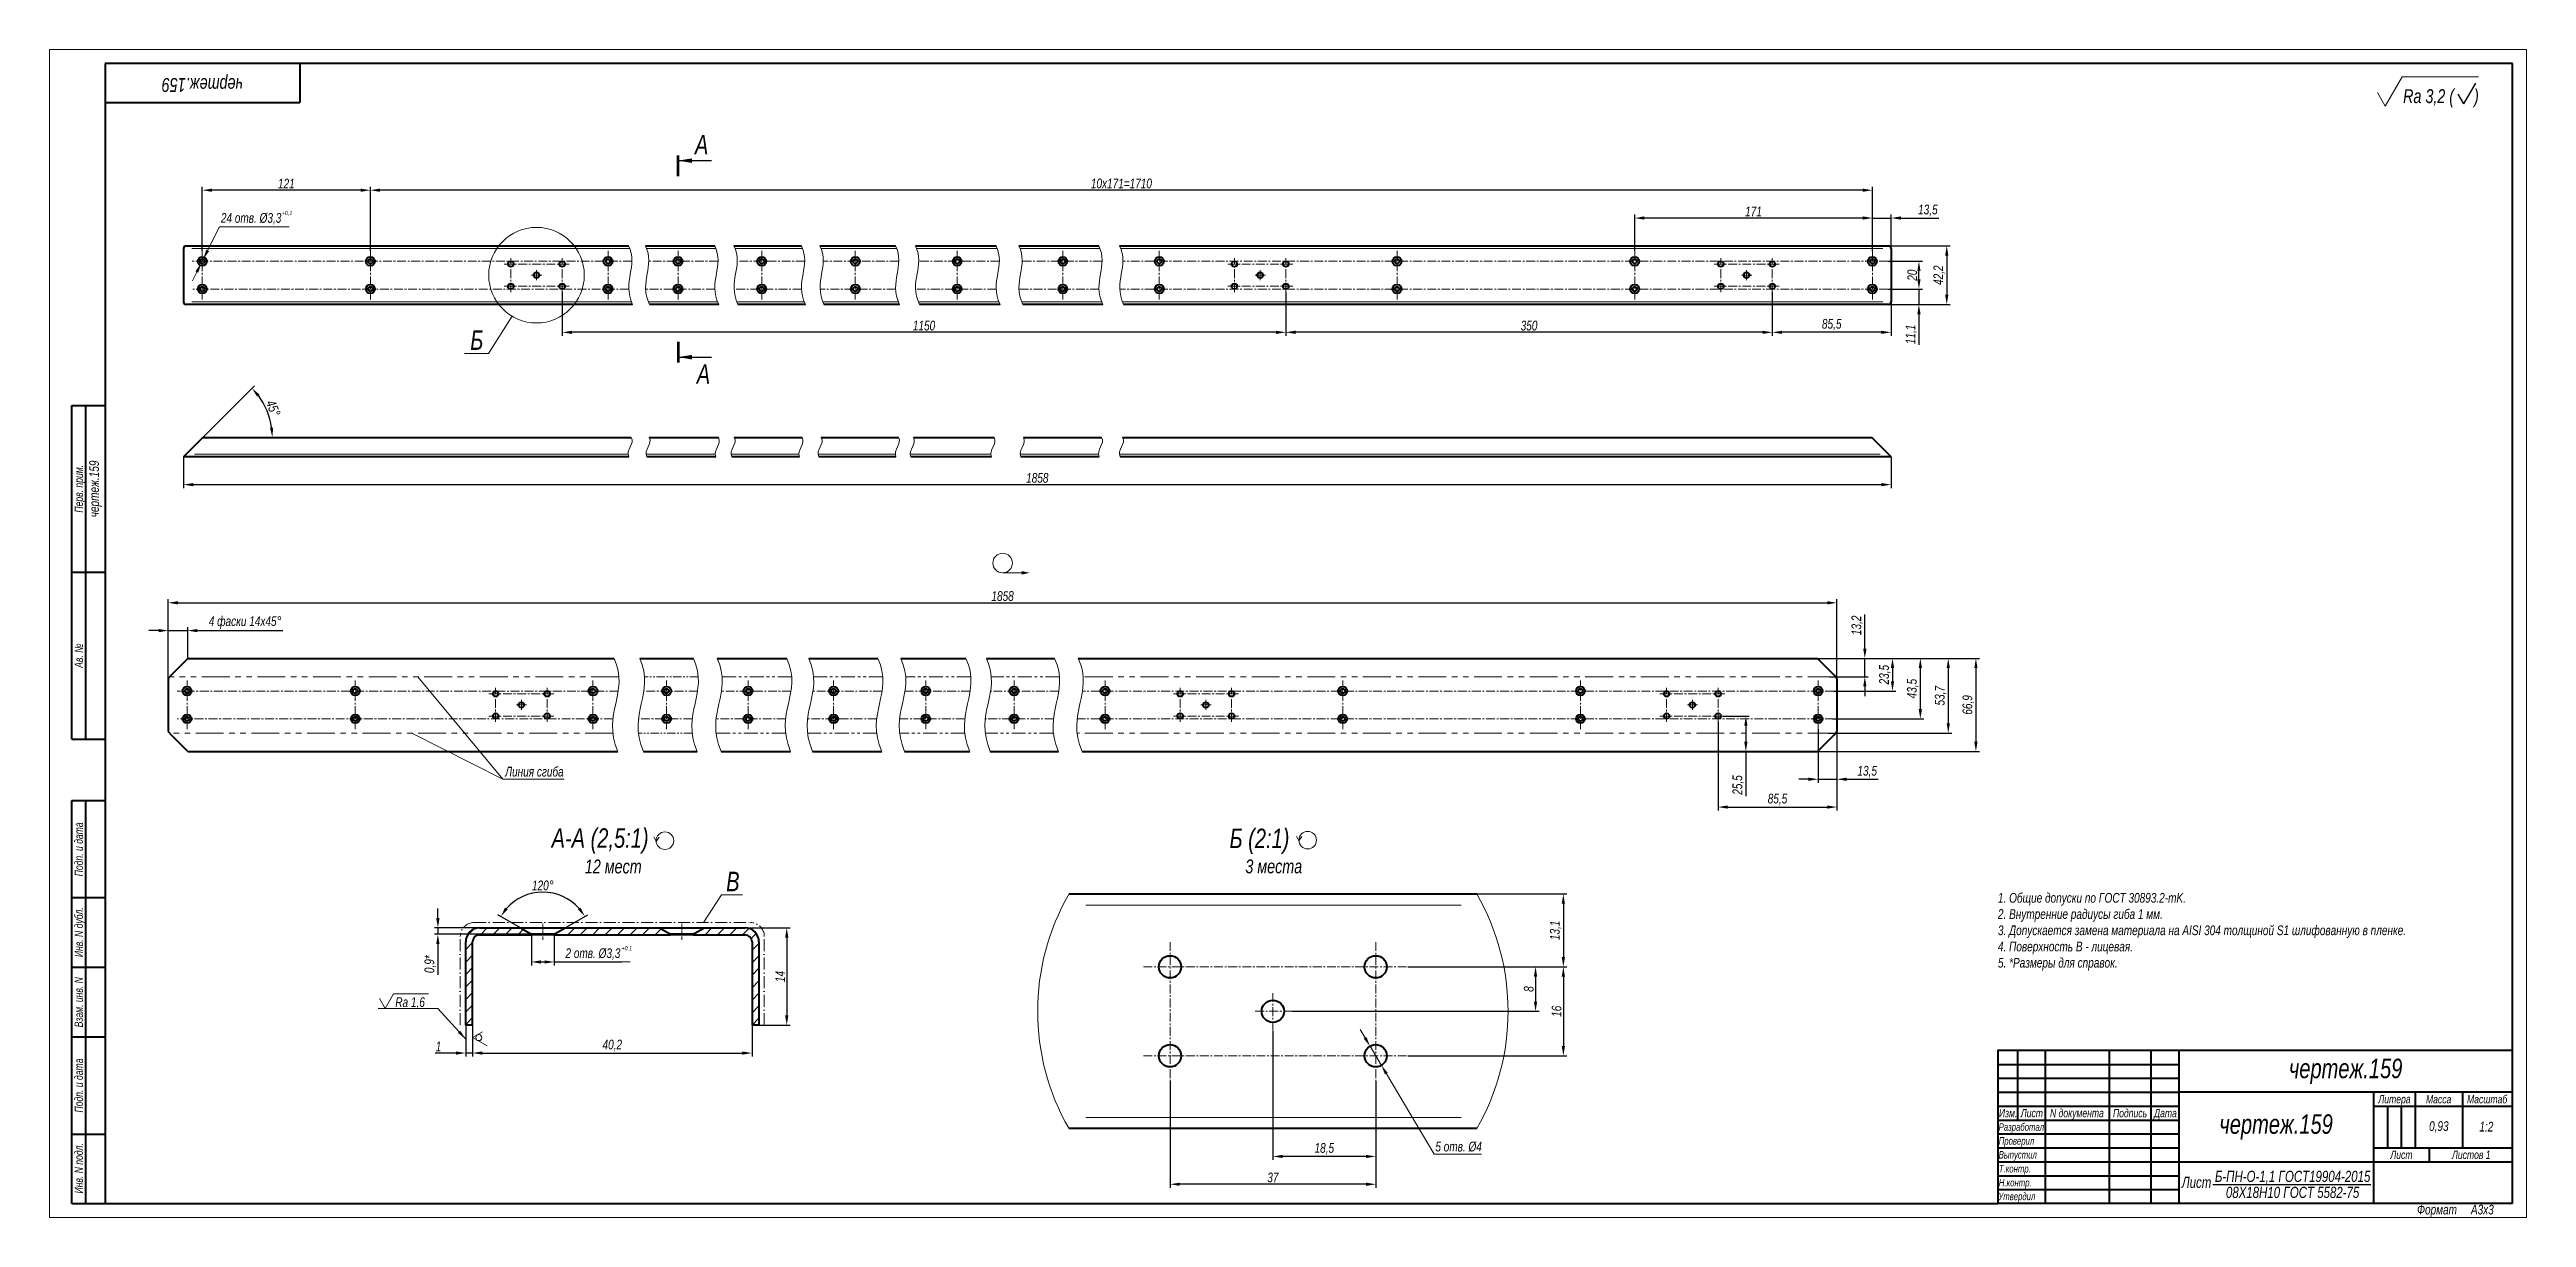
# Model space of a CAD drawing. Header units: millimetres. Extents: x 7312 to 17165, y -24193 to -22169.
# Drawn here: x 7312 to 8203, y -22589 to -22169 of the extents above; entities outside this region: 1.
import ezdxf

# ---------------------------------------------------------------- set-up
doc = ezdxf.new("R2010")
doc.units = ezdxf.units.MM
for name, pattern in [('LT_03', [20.32, 12.7, -2.54, 2.54, -2.54]), ('LT_04', [20, 10, -2, 2, -2, 2, -2]), ('LT_08', [10.16, 6.35, -1.27, 1.27, -1.27]), ('LT_09', [0.37, 0.24, -0.06, 0.01, -0.06])]:
    doc.linetypes.add(name, pattern=pattern)
for name, color, linetype, lineweight in [('Layer_01', 3, 'Continuous', 13), ('Layer_02', 5, 'LT_04', 13), ('Layer_04', 6, 'Continuous', 13), ('Layer_05', 7, 'Continuous', 40), ('Layer_07', 3, 'Continuous', 13), ('Layer_08', 1, 'Continuous', 15), ('Layer_09', 6, 'Continuous', 15), ('Layer_10', 1, 'LT_03', 15), ('Layer_11', 6, 'Continuous', 15), ('Layer_13', 1, 'Continuous', 13), ('Layer_15', 7, 'Continuous', 40), ('Layer_18', 7, 'Continuous', 18), ('Layer_20', 8, 'Continuous', 20)]:
    doc.layers.add(name, color=color, linetype=linetype, lineweight=lineweight)
doc.styles.add('Style_01', font='ARIALNI.TTF', dxfattribs={"width": 0.9, "height": 3.5})
doc.dimstyles.new('DimStyle_04', dxfattribs={"dimtxt": 3.5, "dimasz": 3.5, "dimexe": 1.25, "dimexo": 0, "dimtad": 1, "dimtxsty": 'Style_01', "dimcen": 2.5, "dimazin": 3, "dimtfac": 1, "dimtmove": 0, "dimatfit": 3})
doc.dimstyles.new('DimStyle_05', dxfattribs={"dimtxt": 3.5, "dimasz": 3.5, "dimexe": 1.25, "dimexo": 0, "dimtad": 1, "dimlfac": 2, "dimtxsty": 'Style_01', "dimcen": 0, "dimazin": 3, "dimtfac": 1, "dimtmove": 0, "dimatfit": 3})
doc.dimstyles.new('DimStyle_21', dxfattribs={"dimtxt": 3.5, "dimasz": 3.5, "dimexe": 1, "dimexo": 0, "dimtad": 1, "dimdec": 0, "dimlfac": 2, "dimtxsty": 'Style_01', "dimcen": 0, "dimclrd": 256, "dimclre": 256, "dimclrt": 256, "dimazin": 3, "dimtfac": 1, "dimtdec": 0, "dimtmove": 0, "dimatfit": 3, "dimlwd": 13, "dimlwe": 13})

msp = doc.modelspace()

# ---------------------------------------------------------------- texts
at = {"layer": 'Layer_01', "style": 'Style_01', "width": 0.9}
for s, height, p in [('Rа 3,2 (     )', 5, (8158.1788, -22188.0026)), ('А', 7, (7543.7137, -22206.4219)), ('А', 7, (7544.3751, -22288.9368)), ('В', 7, (7554.9507, -22471.438)), ('1:2', 3.5, (8185.6211, -22557.8494))]:
    msp.add_text(s, height=height, dxfattribs=at).set_placement(p)
at = {"layer": 'Layer_01', "attachment_point": 5, "style": 'Style_01'}
for insert, char_height, width, rotation in [((7366.5495, -22180.749), 5, 70, 180), ((7328.1112, -22326.749), 3.5, 60, 90)]:
    msp.add_mtext('чертеж.159', dxfattribs=dict(at, insert=insert, char_height=char_height, width=width, rotation=rotation))
at = {"layer": 'Layer_01', "attachment_point": 1, "style": 'Style_01'}
for s, insert, char_height in [('Б', (7462.8963, -22269.7435), 7), ('А-А (2,5:1)', (7492.1513, -22448.8114), 7), ('Б (2:1)', (7736.0188, -22448.9339), 7), ('12 мест', (7504.1143, -22460.036), 5), ('3 места', (7741.7182, -22459.9943), 5)]:
    msp.add_mtext(s, dxfattribs=dict(at, insert=insert, char_height=char_height))
at = {"layer": 'Layer_01', "style": 'Style_01'}
for s, insert, char_height, width, attachment_point in [('Линия сгиба', (7496.4901, -22430.2281), 3.5, 195.138224, 9), ('чертеж.159', (8137.5095, -22536.2174), 7, 120.079998, 5), ('чертеж.159', (8112.4929, -22556.2307), 7, 70.046667, 5), ('0,93', (8171.0319, -22556.2307), 3.5, 17.011333, 5)]:
    msp.add_mtext(s, dxfattribs=dict(at, insert=insert, char_height=char_height, width=width, attachment_point=attachment_point))
at = {"layer": 'Layer_01', "insert": (8012.4262, -22499.9516), "char_height": 3.5, "attachment_point": 7, "style": 'Style_01'}
msp.add_mtext_dynamic_manual_height_columns('1. Общие допуски по ГОСТ 30893.2-mK.\\P2. Внутренние радиусы гиба 1 мм.\\P3. Допускается замена материала на AISI 304 толщиной S1 шлифованную в пленке.\\P4. Поверхность В - лицевая.\\P5. *Размеры для справок.', width=195.138224, gutter_width=17.5, heights=[-28.0438], dxfattribs=at)
at = {"layer": 'Layer_01', "linetype": 'Continuous', "char_height": 4, "width": 70.046667, "attachment_point": 5, "style": 'Style_01'}
for s, insert in [('Лист', (8083.8849, -22576.1495)), ('Б-ПН-О-1,1 ГОСТ19904-2015', (8118.4365, -22574.3494)), ('08Х18Н10 ГОСТ 5582-75', (8118.4205, -22579.7576))]:
    msp.add_mtext(s, dxfattribs=dict(at, insert=insert))
at = {"layer": 'Layer_07', "linetype": 'Continuous', "style": 'Style_01', "width": 0.9}
msp.add_text('Rа 1,6', height=3.5, dxfattribs=at).set_placement((7435.9343, -22513.0749))
at = {"layer": 'Layer_13', "style": 'Style_01', "width": 0.9}
for p in [(7395.0847, -22228.2796), (7517.2774, -22492.6913)]:
    msp.add_text('+0,1', height=1.5, dxfattribs=at).set_placement(p)

# ---------------------------------------------------------------- blocks, each defined once
blk = doc.blocks.new('Block_159')
at = {"layer": 'Layer_04'}
for p, q in [((4892.67, -28318.53), (4892.67, -28738.53)), ((5783.67, -28318.53), (4892.67, -28318.53)), ((5783.67, -28738.53), (5783.67, -28318.53)), ((4892.67, -28738.53), (5783.67, -28738.53))]:
    blk.add_line(p, q, dxfattribs=at)
at = {"layer": 'Layer_05', "linetype": 'Continuous'}
for p, q in [((4912.67, -28323.53), (4912.67, -28733.53)), ((5778.67, -28323.53), (4912.67, -28323.53)), ((4982.67, -28323.53), (4982.67, -28337.53)), ((5778.67, -28733.53), (5778.67, -28323.53)), ((4912.67, -28337.53), (4982.67, -28337.53)), ((4900.67, -28566.53), (4900.67, -28446.53)), ((4900.67, -28446.53), (4912.67, -28446.53)), ((4905.67, -28566.53), (4905.67, -28446.53)), ((4900.67, -28506.53), (4912.67, -28506.53)), ((4900.67, -28566.53), (4912.67, -28566.53)), ((4900.67, -28733.53), (4900.67, -28588.53)), ((4900.67, -28588.53), (4912.67, -28588.53)), ((4905.67, -28733.53), (4905.67, -28588.53)), ((4900.67, -28623.53), (4912.67, -28623.53)), ((4900.67, -28648.53), (4912.67, -28648.53)), ((4900.67, -28673.53), (4912.67, -28673.53)), ((5593.55, -28683.5), (5658.59, -28683.5)), ((5593.55, -28688.5), (5658.59, -28688.5)), ((5593.55, -28693.51), (5658.59, -28693.51)), ((5733.64, -28698.51), (5733.64, -28713.52)), ((5738.64, -28698.51), (5738.64, -28713.52)), ((4900.67, -28708.53), (4912.67, -28708.53)), ((5593.55, -28708.52), (5658.59, -28708.52)), ((5593.55, -28713.52), (5658.59, -28713.52)), ((5593.55, -28718.52), (5658.59, -28718.52)), ((5593.55, -28723.53), (5658.59, -28723.53)), ((4900.67, -28733.53), (4912.67, -28733.53)), ((4912.67, -28733.53), (5593.55, -28733.53)), ((5593.55, -28728.53), (5658.59, -28728.53)), ((5778.67, -28733.53), (5593.67, -28733.53))]:
    blk.add_line(p, q, dxfattribs=at)
for points in [[(5778.67, -28678.5), (5593.55, -28678.5), (5593.55, -28733.53)], [(5600.55, -28678.5), (5600.55, -28703.51)], [(5610.56, -28678.5), (5610.56, -28733.53)], [(5633.57, -28678.5), (5633.57, -28733.53)], [(5648.58, -28678.5), (5648.58, -28733.53)], [(5658.59, -28678.5), (5658.59, -28733.53)], [(5593.55, -28698.51), (5658.59, -28698.51)], [(5778.67, -28693.51), (5658.59, -28693.51)], [(5728.64, -28693.51), (5728.64, -28733.53)], [(5728.64, -28698.51), (5778.67, -28698.51)], [(5743.65, -28693.51), (5743.65, -28713.52)], [(5760.66, -28693.51), (5760.66, -28713.52)], [(5760.66, -28693.51), (5760.66, -28713.52)], [(5593.55, -28703.51), (5658.59, -28703.51)], [(5728.64, -28713.52), (5778.67, -28713.52)], [(5748.65, -28713.52), (5748.65, -28718.52)], [(5658.59, -28718.52), (5778.67, -28718.52)]]:
    blk.add_lwpolyline(points, dxfattribs=at)
at = {"layer": 'Layer_01', "linetype": 'Continuous', "lineweight": 25, "style": 'Style_01', "width": 0.9}
for s, p in [('Перв. прим.', (4904.67, -28485.06)), ('Ав. №', (4904.67, -28540.87)), ('Подп. и дата', (4904.67, -28615.85)), ('Инв. N дубл.', (4904.67, -28644.91)), ('Взам. инв. N', (4904.66, -28670.17)), ('Подп. и дата', (4904.67, -28700.8)), ('Инв. N подл.', (4904.67, -28729.91))]:
    blk.add_text(s, height=3, rotation=90, dxfattribs=at).set_placement(p)
for s, p in [('Литера', (5730.41, -28697.48)), ('Масса', (5747.54, -28697.51)), ('Масштаб', (5762.3, -28697.5)), ('Лист    ', (5734.72, -28717.49)), ('Листов 1', (5756.88, -28717.5))]:
    blk.add_text(s, height=3, dxfattribs=at).set_placement(p)
at = {"layer": 'Layer_01', "linetype": 'Continuous', "style": 'Style_01', "width": 0.9}
for s, height, p in [('Разработал', 2.7, (5593.81, -28707.35)), ('Изм.', 3, (5593.9, -28702.51)), ('Лист', 3, (5601.78, -28702.5)), ('N документа', 3, (5612.28, -28702.49)), ('Подпись', 3, (5634.93, -28702.51)), ('Дата', 3, (5649.72, -28702.52)), ('Проверил', 2.7, (5593.83, -28712.36)), ('Выпустил', 2.7, (5593.83, -28717.35)), ('Н.контр.', 2.7, (5593.86, -28727.36)), ('Т.контр.', 2.7, (5593.86, -28722.36)), ('Утвердил', 2.7, (5593.69, -28732.31))]:
    blk.add_text(s, height=height, dxfattribs=at).set_placement(p)
at = {"layer": 'Layer_01', "linetype": 'Continuous', "insert": (5744.31, -28733.94), "char_height": 3.5, "width": 32.9515, "attachment_point": 1, "style": 'Style_01'}
blk.add_mtext('Формат     А3x3', dxfattribs=at)
blk = doc.blocks.new('*D847')
at = {"layer": 'Defpoints', "color": 0, "ltscale": 0.5, "transparency": 16777216}
for p in [(7975.01, -22254.89), (7973.75, -22260.44), (7984.01, -22260.44)]:
    blk.add_point(p, dxfattribs=at)
at = {"layer": 'Layer_08', "color": 0, "lineweight": -2, "ltscale": 0.5, "transparency": 16777216}
for p, q in [((7984.01, -22251.39), (7984.01, -22247.89)), ((7975.01, -22254.89), (7985.26, -22254.89)), ((7984.01, -22254.89), (7984.01, -22260.44)), ((7973.75, -22260.44), (7985.26, -22260.44)), ((7984.01, -22263.94), (7984.01, -22274.9))]:
    blk.add_line(p, q, dxfattribs=at)
at = {"layer": 'Layer_08', "color": 0, "ltscale": 0.5, "transparency": 16777216}
for points in [[(7983.43, -22251.39), (7984.6, -22251.39), (7984.01, -22254.89)], [(7983.43, -22263.94), (7984.6, -22263.94), (7984.01, -22260.44)]]:
    blk.add_solid(points, dxfattribs=at)
at = {"layer": 'Layer_08', "color": 0, "ltscale": 0.5, "transparency": 16777216, "insert": (7981.28, -22271.17), "char_height": 3.5, "attachment_point": 5, "rotation": 90, "style": 'Style_01'}
blk.add_mtext('11,1', dxfattribs=at)
blk = doc.blocks.new('*D848')
at = {"layer": 'Defpoints', "color": 0, "ltscale": 0.5, "transparency": 16777216}
for p in [(7972.91, -22244.89), (7984.01, -22244.89), (7972.91, -22254.89)]:
    blk.add_point(p, dxfattribs=at)
at = {"layer": 'Layer_08', "color": 0, "lineweight": -2, "ltscale": 0.5, "transparency": 16777216}
for p, q in [((7972.91, -22244.89), (7985.26, -22244.89)), ((7972.91, -22254.89), (7985.26, -22254.89)), ((7984.01, -22251.39), (7984.01, -22248.39))]:
    blk.add_line(p, q, dxfattribs=at)
at = {"layer": 'Layer_08', "color": 0, "ltscale": 0.5, "transparency": 16777216}
for points in [[(7983.43, -22248.39), (7984.6, -22248.39), (7984.01, -22244.89)], [(7983.43, -22251.39), (7984.6, -22251.39), (7984.01, -22254.89)]]:
    blk.add_solid(points, dxfattribs=at)
at = {"layer": 'Layer_08', "color": 0, "ltscale": 0.5, "transparency": 16777216, "insert": (7981.6, -22249.89), "char_height": 3.5, "attachment_point": 5, "rotation": 90, "style": 'Style_01'}
blk.add_mtext('20', dxfattribs=at)
blk = doc.blocks.new('*D849')
at = {"layer": 'Defpoints', "color": 0, "ltscale": 0.5, "transparency": 16777216}
for p in [(7972.04, -22239.34), (7973.01, -22260.44), (7994.01, -22260.44)]:
    blk.add_point(p, dxfattribs=at)
at = {"layer": 'Layer_08', "color": 0, "lineweight": -2, "ltscale": 0.5, "transparency": 16777216}
for p, q in [((7972.04, -22239.34), (7995.26, -22239.34)), ((7994.01, -22242.84), (7994.01, -22256.94)), ((7973.01, -22260.44), (7995.26, -22260.44))]:
    blk.add_line(p, q, dxfattribs=at)
at = {"layer": 'Layer_08', "color": 0, "ltscale": 0.5, "transparency": 16777216}
for points in [[(7993.43, -22242.84), (7994.6, -22242.84), (7994.01, -22239.34)], [(7993.43, -22256.94), (7994.6, -22256.94), (7994.01, -22260.44)]]:
    blk.add_solid(points, dxfattribs=at)
at = {"layer": 'Layer_08', "color": 0, "ltscale": 0.5, "transparency": 16777216, "insert": (7991.28, -22249.89), "char_height": 3.5, "attachment_point": 5, "rotation": 90, "style": 'Style_01'}
blk.add_mtext('42,2', dxfattribs=at)
blk = doc.blocks.new('*D850')
at = {"layer": 'Defpoints', "color": 0, "ltscale": 0.5, "transparency": 16777216}
for p in [(7359.72, -22315.21), (7974.01, -22315.21), (7974.01, -22325.21)]:
    blk.add_point(p, dxfattribs=at)
at = {"layer": 'Layer_08', "color": 0, "lineweight": -2, "ltscale": 0.5, "transparency": 16777216}
for p, q in [((7359.72, -22315.21), (7359.72, -22326.46)), ((7974.01, -22315.21), (7974.01, -22326.46)), ((7363.22, -22325.21), (7970.51, -22325.21))]:
    blk.add_line(p, q, dxfattribs=at)
at = {"layer": 'Layer_08', "color": 0, "ltscale": 0.5, "transparency": 16777216}
for points in [[(7363.22, -22324.63), (7363.22, -22325.79), (7359.72, -22325.21)], [(7970.51, -22324.63), (7970.51, -22325.79), (7974.01, -22325.21)]]:
    blk.add_solid(points, dxfattribs=at)
at = {"layer": 'Layer_08', "color": 0, "ltscale": 0.5, "transparency": 16777216, "insert": (7666.87, -22322.8), "char_height": 3.5, "attachment_point": 5, "style": 'Style_01'}
blk.add_mtext('1858', dxfattribs=at)
blk = doc.blocks.new('*D851')
at = {"layer": 'Defpoints', "color": 0, "ltscale": 0.5, "transparency": 16777216}
for p in [(7967.26, -22229.34), (7967.26, -22241.12), (7974.01, -22243.06)]:
    blk.add_point(p, dxfattribs=at)
at = {"layer": 'Layer_08', "color": 0, "lineweight": -2, "ltscale": 0.5, "transparency": 16777216}
for p, q in [((7963.76, -22229.34), (7960.26, -22229.34)), ((7967.26, -22241.12), (7967.26, -22228.09)), ((7967.26, -22229.34), (7974.01, -22229.34)), ((7974.01, -22243.06), (7974.01, -22228.09)), ((7977.51, -22229.34), (7991.12, -22229.34))]:
    blk.add_line(p, q, dxfattribs=at)
at = {"layer": 'Layer_08', "color": 0, "ltscale": 0.5, "transparency": 16777216}
for points in [[(7963.76, -22228.75), (7963.76, -22229.92), (7967.26, -22229.34)], [(7977.51, -22228.75), (7977.51, -22229.92), (7974.01, -22229.34)]]:
    blk.add_solid(points, dxfattribs=at)
at = {"layer": 'Layer_08', "color": 0, "ltscale": 0.5, "transparency": 16777216, "insert": (7987.22, -22226.6), "char_height": 3.5, "attachment_point": 5, "style": 'Style_01'}
blk.add_mtext('13,5', dxfattribs=at)
blk = doc.blocks.new('*D852')
at = {"layer": 'Defpoints', "color": 0, "ltscale": 0.5, "transparency": 16777216}
for p in [(7881.76, -22229.34), (7881.76, -22241.12), (7967.26, -22241.12)]:
    blk.add_point(p, dxfattribs=at)
at = {"layer": 'Layer_08', "color": 0, "lineweight": -2, "ltscale": 0.5, "transparency": 16777216}
for p, q in [((7881.76, -22241.12), (7881.76, -22228.09)), ((7963.76, -22229.34), (7885.26, -22229.34)), ((7967.26, -22241.12), (7967.26, -22228.09))]:
    blk.add_line(p, q, dxfattribs=at)
at = {"layer": 'Layer_08', "color": 0, "ltscale": 0.5, "transparency": 16777216}
for points in [[(7885.26, -22228.75), (7885.26, -22229.92), (7881.76, -22229.34)], [(7963.76, -22228.75), (7963.76, -22229.92), (7967.26, -22229.34)]]:
    blk.add_solid(points, dxfattribs=at)
at = {"layer": 'Layer_08', "color": 0, "ltscale": 0.5, "transparency": 16777216, "insert": (7924.51, -22226.95), "char_height": 3.5, "attachment_point": 5, "style": 'Style_01'}
blk.add_mtext('171', dxfattribs=at)
blk = doc.blocks.new('*D853')
at = {"layer": 'Defpoints', "color": 0, "ltscale": 0.5, "transparency": 16777216}
for p in [(7426.97, -22219.34), (7426.97, -22241.21), (7967.26, -22241.21)]:
    blk.add_point(p, dxfattribs=at)
at = {"layer": 'Layer_08', "color": 0, "lineweight": -2, "ltscale": 0.5, "transparency": 16777216}
for p, q in [((7426.97, -22241.21), (7426.97, -22218.09)), ((7963.76, -22219.34), (7430.47, -22219.34)), ((7967.26, -22241.21), (7967.26, -22218.09))]:
    blk.add_line(p, q, dxfattribs=at)
at = {"layer": 'Layer_08', "color": 0, "ltscale": 0.5, "transparency": 16777216}
for points in [[(7430.47, -22218.75), (7430.47, -22219.92), (7426.97, -22219.34)], [(7963.76, -22218.75), (7963.76, -22219.92), (7967.26, -22219.34)]]:
    blk.add_solid(points, dxfattribs=at)
at = {"layer": 'Layer_08', "color": 0, "ltscale": 0.5, "transparency": 16777216, "insert": (7697.12, -22216.92), "char_height": 3.5, "attachment_point": 5, "style": 'Style_01'}
blk.add_mtext('10х171=1710', dxfattribs=at)
blk = doc.blocks.new('*D854')
at = {"layer": 'Defpoints', "color": 0, "ltscale": 0.5, "transparency": 16777216}
for p in [(7366.47, -22219.34), (7366.47, -22241.12), (7426.97, -22241.12)]:
    blk.add_point(p, dxfattribs=at)
at = {"layer": 'Layer_08', "color": 0, "lineweight": -2, "ltscale": 0.5, "transparency": 16777216}
for p, q in [((7366.47, -22241.12), (7366.47, -22218.09)), ((7423.47, -22219.34), (7369.97, -22219.34)), ((7426.97, -22241.12), (7426.97, -22218.09))]:
    blk.add_line(p, q, dxfattribs=at)
at = {"layer": 'Layer_08', "color": 0, "ltscale": 0.5, "transparency": 16777216}
for points in [[(7369.97, -22218.75), (7369.97, -22219.92), (7366.47, -22219.34)], [(7423.47, -22218.75), (7423.47, -22219.92), (7426.97, -22219.34)]]:
    blk.add_solid(points, dxfattribs=at)
at = {"layer": 'Layer_08', "color": 0, "ltscale": 0.5, "transparency": 16777216, "insert": (7396.72, -22216.95), "char_height": 3.5, "attachment_point": 5, "style": 'Style_01'}
blk.add_mtext('121', dxfattribs=at)
blk = doc.blocks.new('*D855')
at = {"layer": 'Defpoints', "color": 0, "ltscale": 0.5, "transparency": 16777216}
for p in [(7931.26, -22256.02), (7974.01, -22257.77), (7931.26, -22270.44)]:
    blk.add_point(p, dxfattribs=at)
at = {"layer": 'Layer_08', "color": 0, "lineweight": -2, "ltscale": 0.5, "transparency": 16777216}
for p, q in [((7931.26, -22256.02), (7931.26, -22271.69)), ((7974.01, -22257.77), (7974.01, -22271.69)), ((7970.51, -22270.44), (7934.76, -22270.44))]:
    blk.add_line(p, q, dxfattribs=at)
at = {"layer": 'Layer_08', "color": 0, "ltscale": 0.5, "transparency": 16777216}
for points in [[(7934.76, -22269.86), (7934.76, -22271.02), (7931.26, -22270.44)], [(7970.51, -22269.86), (7970.51, -22271.02), (7974.01, -22270.44)]]:
    blk.add_solid(points, dxfattribs=at)
at = {"layer": 'Layer_08', "color": 0, "ltscale": 0.5, "transparency": 16777216, "insert": (7952.64, -22267.7), "char_height": 3.5, "attachment_point": 5, "style": 'Style_01'}
blk.add_mtext('85,5', dxfattribs=at)
blk = doc.blocks.new('*D856')
at = {"layer": 'Defpoints', "color": 0, "ltscale": 0.5, "transparency": 16777216}
for p in [(7756.26, -22256.02), (7931.26, -22256.02), (7756.26, -22270.44)]:
    blk.add_point(p, dxfattribs=at)
at = {"layer": 'Layer_08', "color": 0, "lineweight": -2, "ltscale": 0.5, "transparency": 16777216}
for p, q in [((7756.26, -22256.02), (7756.26, -22271.69)), ((7931.26, -22256.02), (7931.26, -22271.69)), ((7927.76, -22270.44), (7759.76, -22270.44))]:
    blk.add_line(p, q, dxfattribs=at)
at = {"layer": 'Layer_08', "color": 0, "ltscale": 0.5, "transparency": 16777216}
for points in [[(7759.76, -22269.86), (7759.76, -22271.02), (7756.26, -22270.44)], [(7927.76, -22269.86), (7927.76, -22271.02), (7931.26, -22270.44)]]:
    blk.add_solid(points, dxfattribs=at)
at = {"layer": 'Layer_08', "color": 0, "ltscale": 0.5, "transparency": 16777216, "insert": (7843.76, -22268.03), "char_height": 3.5, "attachment_point": 5, "style": 'Style_01'}
blk.add_mtext('350', dxfattribs=at)
blk = doc.blocks.new('*D857')
at = {"layer": 'Defpoints', "color": 0, "ltscale": 0.5, "transparency": 16777216}
for p in [(7495.97, -22256.02), (7756.26, -22256.02), (7495.97, -22270.44)]:
    blk.add_point(p, dxfattribs=at)
at = {"layer": 'Layer_08', "color": 0, "lineweight": -2, "ltscale": 0.5, "transparency": 16777216}
for p, q in [((7495.97, -22256.02), (7495.97, -22271.69)), ((7756.26, -22256.02), (7756.26, -22271.69)), ((7752.76, -22270.44), (7499.47, -22270.44))]:
    blk.add_line(p, q, dxfattribs=at)
at = {"layer": 'Layer_08', "color": 0, "ltscale": 0.5, "transparency": 16777216}
for points in [[(7499.47, -22269.86), (7499.47, -22271.02), (7495.97, -22270.44)], [(7752.76, -22269.86), (7752.76, -22271.02), (7756.26, -22270.44)]]:
    blk.add_solid(points, dxfattribs=at)
at = {"layer": 'Layer_08', "color": 0, "ltscale": 0.5, "transparency": 16777216, "insert": (7626.12, -22268.03), "char_height": 3.5, "attachment_point": 5, "style": 'Style_01'}
blk.add_mtext('1150', dxfattribs=at)
blk = doc.blocks.new('*D858')
at = {"layer": 'Defpoints', "color": 0, "ltscale": 0.5, "transparency": 16777216}
for p in [(7954.5, -22367.71), (7354.27, -22394.89), (7954.5, -22394.89)]:
    blk.add_point(p, dxfattribs=at)
at = {"layer": 'Layer_08', "color": 0, "lineweight": -2, "ltscale": 0.5, "transparency": 16777216}
for p, q in [((7354.27, -22394.89), (7354.27, -22366.46)), ((7357.77, -22367.71), (7951, -22367.71)), ((7954.5, -22394.89), (7954.5, -22366.46))]:
    blk.add_line(p, q, dxfattribs=at)
at = {"layer": 'Layer_08', "color": 0, "ltscale": 0.5, "transparency": 16777216}
for points in [[(7357.77, -22367.12), (7357.77, -22368.29), (7354.27, -22367.71)], [(7951, -22367.12), (7951, -22368.29), (7954.5, -22367.71)]]:
    blk.add_solid(points, dxfattribs=at)
at = {"layer": 'Layer_08', "color": 0, "ltscale": 0.5, "transparency": 16777216, "insert": (7654.39, -22365.3), "char_height": 3.5, "attachment_point": 5, "style": 'Style_01'}
blk.add_mtext('1858', dxfattribs=at)
blk = doc.blocks.new('*D859')
at = {"layer": 'Defpoints', "color": 0, "ltscale": 0.5, "transparency": 16777216}
for p in [(7354.27, -22377.71), (7354.27, -22380.83), (7361.27, -22387.71)]:
    blk.add_point(p, dxfattribs=at)
at = {"layer": 'Layer_08', "color": 0, "lineweight": -2, "ltscale": 0.5, "transparency": 16777216}
for p, q in [((7350.77, -22377.71), (7347.27, -22377.71)), ((7354.27, -22380.83), (7354.27, -22376.46)), ((7354.27, -22377.71), (7361.27, -22377.71)), ((7361.27, -22387.71), (7361.27, -22376.46)), ((7364.77, -22377.71), (7395.52, -22377.71))]:
    blk.add_line(p, q, dxfattribs=at)
at = {"layer": 'Layer_08', "color": 0, "ltscale": 0.5, "transparency": 16777216}
for points in [[(7350.77, -22377.12), (7350.77, -22378.29), (7354.27, -22377.71)], [(7364.77, -22377.12), (7364.77, -22378.29), (7361.27, -22377.71)]]:
    blk.add_solid(points, dxfattribs=at)
at = {"layer": 'Layer_08', "color": 0, "ltscale": 0.5, "transparency": 16777216, "insert": (7381.9, -22374.84), "char_height": 3.5, "attachment_point": 5, "style": 'Style_01'}
blk.add_mtext('4 фаски 14x45%%D', dxfattribs=at)
blk = doc.blocks.new('*D860')
at = {"layer": 'Defpoints', "color": 0, "ltscale": 0.5, "transparency": 16777216}
for p in [(7943.79, -22387.71), (7940.21, -22421.16), (8004.5, -22421.16)]:
    blk.add_point(p, dxfattribs=at)
at = {"layer": 'Layer_08', "color": 0, "lineweight": -2, "ltscale": 0.5, "transparency": 16777216}
for p, q in [((7943.79, -22387.71), (8005.75, -22387.71)), ((8004.5, -22391.21), (8004.5, -22417.66)), ((7940.21, -22421.16), (8005.75, -22421.16))]:
    blk.add_line(p, q, dxfattribs=at)
at = {"layer": 'Layer_08', "color": 0, "ltscale": 0.5, "transparency": 16777216}
for points in [[(8003.92, -22391.21), (8005.09, -22391.21), (8004.5, -22387.71)], [(8003.92, -22417.66), (8005.09, -22417.66), (8004.5, -22421.16)]]:
    blk.add_solid(points, dxfattribs=at)
at = {"layer": 'Layer_08', "color": 0, "ltscale": 0.5, "transparency": 16777216, "insert": (8001.77, -22404.44), "char_height": 3.5, "attachment_point": 5, "rotation": 90, "style": 'Style_01'}
blk.add_mtext('66,9', dxfattribs=at)
blk = doc.blocks.new('*D861')
at = {"layer": 'Defpoints', "color": 0, "ltscale": 0.5, "transparency": 16777216}
for p in [(7934.24, -22387.71), (7951.53, -22414.57), (7994.56, -22414.57)]:
    blk.add_point(p, dxfattribs=at)
at = {"layer": 'Layer_08', "color": 0, "lineweight": -2, "ltscale": 0.5, "transparency": 16777216}
for p, q in [((7934.24, -22387.71), (7995.81, -22387.71)), ((7994.56, -22391.21), (7994.56, -22411.07)), ((7951.53, -22414.57), (7995.81, -22414.57))]:
    blk.add_line(p, q, dxfattribs=at)
at = {"layer": 'Layer_08', "color": 0, "ltscale": 0.5, "transparency": 16777216}
for points in [[(7993.98, -22391.21), (7995.14, -22391.21), (7994.56, -22387.71)], [(7993.98, -22411.07), (7995.14, -22411.07), (7994.56, -22414.57)]]:
    blk.add_solid(points, dxfattribs=at)
at = {"layer": 'Layer_08', "color": 0, "ltscale": 0.5, "transparency": 16777216, "insert": (7991.82, -22401.14), "char_height": 3.5, "attachment_point": 5, "rotation": 90, "style": 'Style_01'}
blk.add_mtext('53,7', dxfattribs=at)
blk = doc.blocks.new('*D862')
at = {"layer": 'Defpoints', "color": 0, "ltscale": 0.5, "transparency": 16777216}
for p in [(7945.61, -22387.71), (7952.95, -22409.44), (7984.51, -22409.44)]:
    blk.add_point(p, dxfattribs=at)
at = {"layer": 'Layer_08', "color": 0, "lineweight": -2, "ltscale": 0.5, "transparency": 16777216}
for p, q in [((7945.61, -22387.71), (7985.76, -22387.71)), ((7984.51, -22391.21), (7984.51, -22405.94)), ((7952.95, -22409.44), (7985.76, -22409.44))]:
    blk.add_line(p, q, dxfattribs=at)
at = {"layer": 'Layer_08', "color": 0, "ltscale": 0.5, "transparency": 16777216}
for points in [[(7983.93, -22391.21), (7985.1, -22391.21), (7984.51, -22387.71)], [(7983.93, -22405.94), (7985.1, -22405.94), (7984.51, -22409.44)]]:
    blk.add_solid(points, dxfattribs=at)
at = {"layer": 'Layer_08', "color": 0, "ltscale": 0.5, "transparency": 16777216, "insert": (7981.78, -22398.57), "char_height": 3.5, "attachment_point": 5, "rotation": 90, "style": 'Style_01'}
blk.add_mtext('43,5', dxfattribs=at)
blk = doc.blocks.new('*D863')
at = {"layer": 'Defpoints', "color": 0, "ltscale": 0.5, "transparency": 16777216}
for p in [(7941.56, -22387.71), (7953.4, -22399.44), (7974.5, -22399.44)]:
    blk.add_point(p, dxfattribs=at)
at = {"layer": 'Layer_08', "color": 0, "lineweight": -2, "ltscale": 0.5, "transparency": 16777216}
for p, q in [((7941.56, -22387.71), (7975.75, -22387.71)), ((7953.4, -22399.44), (7975.75, -22399.44)), ((7974.5, -22391.21), (7974.5, -22395.94))]:
    blk.add_line(p, q, dxfattribs=at)
at = {"layer": 'Layer_08', "color": 0, "ltscale": 0.5, "transparency": 16777216}
for points in [[(7973.92, -22391.21), (7975.09, -22391.21), (7974.5, -22387.71)], [(7973.92, -22395.94), (7975.09, -22395.94), (7974.5, -22399.44)]]:
    blk.add_solid(points, dxfattribs=at)
at = {"layer": 'Layer_08', "color": 0, "ltscale": 0.5, "transparency": 16777216, "insert": (7971.77, -22393.57), "char_height": 3.5, "attachment_point": 5, "rotation": 90, "style": 'Style_01'}
blk.add_mtext('23,5', dxfattribs=at)
blk = doc.blocks.new('*D864')
at = {"layer": 'Defpoints', "color": 0, "ltscale": 0.5, "transparency": 16777216}
for p in [(7945.09, -22387.71), (7951.82, -22394.3), (7964.55, -22394.3)]:
    blk.add_point(p, dxfattribs=at)
at = {"layer": 'Layer_08', "color": 0, "lineweight": -2, "ltscale": 0.5, "transparency": 16777216}
for p, q in [((7964.55, -22384.21), (7964.55, -22371.94)), ((7945.09, -22387.71), (7965.8, -22387.71)), ((7964.55, -22394.3), (7964.55, -22387.71)), ((7951.82, -22394.3), (7965.8, -22394.3)), ((7964.55, -22397.8), (7964.55, -22401.3))]:
    blk.add_line(p, q, dxfattribs=at)
at = {"layer": 'Layer_08', "color": 0, "ltscale": 0.5, "transparency": 16777216}
for points in [[(7963.97, -22384.21), (7965.14, -22384.21), (7964.55, -22387.71)], [(7963.97, -22397.8), (7965.14, -22397.8), (7964.55, -22394.3)]]:
    blk.add_solid(points, dxfattribs=at)
at = {"layer": 'Layer_08', "color": 0, "ltscale": 0.5, "transparency": 16777216, "insert": (7961.82, -22375.82), "char_height": 3.5, "attachment_point": 5, "rotation": 90, "style": 'Style_01'}
blk.add_mtext('13,2', dxfattribs=at)
blk = doc.blocks.new('*D865')
at = {"layer": 'Defpoints', "color": 0, "ltscale": 0.5, "transparency": 16777216}
for p in [(7947.75, -22413.16), (7954.5, -22412.63), (7954.5, -22431.16)]:
    blk.add_point(p, dxfattribs=at)
at = {"layer": 'Layer_08', "color": 0, "lineweight": -2, "ltscale": 0.5, "transparency": 16777216}
for p, q in [((7947.75, -22413.16), (7947.75, -22432.41)), ((7954.5, -22412.63), (7954.5, -22432.41)), ((7944.25, -22431.16), (7940.75, -22431.16)), ((7947.75, -22431.16), (7954.5, -22431.16)), ((7958, -22431.16), (7969.3, -22431.16))]:
    blk.add_line(p, q, dxfattribs=at)
at = {"layer": 'Layer_08', "color": 0, "ltscale": 0.5, "transparency": 16777216}
for points in [[(7944.25, -22430.58), (7944.25, -22431.75), (7947.75, -22431.16)], [(7958, -22430.58), (7958, -22431.75), (7954.5, -22431.16)]]:
    blk.add_solid(points, dxfattribs=at)
at = {"layer": 'Layer_08', "color": 0, "ltscale": 0.5, "transparency": 16777216, "insert": (7965.4, -22428.43), "char_height": 3.5, "attachment_point": 5, "style": 'Style_01'}
blk.add_mtext('13,5', dxfattribs=at)
blk = doc.blocks.new('*D866')
at = {"layer": 'Defpoints', "color": 0, "ltscale": 0.5, "transparency": 16777216}
for p in [(7911.75, -22410.57), (7954.5, -22416.8), (7954.5, -22441.16)]:
    blk.add_point(p, dxfattribs=at)
at = {"layer": 'Layer_08', "color": 0, "lineweight": -2, "ltscale": 0.5, "transparency": 16777216}
for p, q in [((7911.75, -22410.57), (7911.75, -22442.41)), ((7954.5, -22416.8), (7954.5, -22442.41)), ((7915.25, -22441.16), (7951, -22441.16))]:
    blk.add_line(p, q, dxfattribs=at)
at = {"layer": 'Layer_08', "color": 0, "ltscale": 0.5, "transparency": 16777216}
for points in [[(7915.25, -22440.58), (7915.25, -22441.75), (7911.75, -22441.16)], [(7951, -22440.58), (7951, -22441.75), (7954.5, -22441.16)]]:
    blk.add_solid(points, dxfattribs=at)
at = {"layer": 'Layer_08', "color": 0, "ltscale": 0.5, "transparency": 16777216, "insert": (7933.13, -22438.43), "char_height": 3.5, "attachment_point": 5, "style": 'Style_01'}
blk.add_mtext('85,5', dxfattribs=at)
blk = doc.blocks.new('*D867')
at = {"layer": 'Defpoints', "color": 0, "ltscale": 0.5, "transparency": 16777216}
for p in [(7913.54, -22408.44), (7915.56, -22421.16), (7921.75, -22421.16)]:
    blk.add_point(p, dxfattribs=at)
at = {"layer": 'Layer_08', "color": 0, "lineweight": -2, "ltscale": 0.5, "transparency": 16777216}
for p, q in [((7913.54, -22408.44), (7923, -22408.44)), ((7921.75, -22411.94), (7921.75, -22417.66)), ((7915.56, -22421.16), (7923, -22421.16)), ((7921.75, -22421.16), (7921.75, -22437.3))]:
    blk.add_line(p, q, dxfattribs=at)
at = {"layer": 'Layer_08', "color": 0, "ltscale": 0.5, "transparency": 16777216}
for points in [[(7921.17, -22411.94), (7922.34, -22411.94), (7921.75, -22408.44)], [(7921.17, -22417.66), (7922.34, -22417.66), (7921.75, -22421.16)]]:
    blk.add_solid(points, dxfattribs=at)
at = {"layer": 'Layer_08', "color": 0, "ltscale": 0.5, "transparency": 16777216, "insert": (7919.02, -22433.24), "char_height": 3.5, "attachment_point": 5, "rotation": 90, "style": 'Style_01'}
blk.add_mtext('25,5', dxfattribs=at)
blk = doc.blocks.new('*D869')
at = {"layer": 'Defpoints', "color": 0, "ltscale": 0.5, "transparency": 16777216}
for p in [(7494.97, -22472.83), (7480.97, -22484.62), (7484.87, -22486.87), (7493.12, -22486.87), (7497.01, -22484.62)]:
    blk.add_point(p, dxfattribs=at)
at = {"layer": 'Layer_08', "color": 0, "lineweight": -2, "ltscale": 0.5, "transparency": 16777216}
for p, q in [((7480.97, -22484.62), (7472.77, -22479.89)), ((7497.01, -22484.62), (7505.21, -22479.89))]:
    blk.add_line(p, q, dxfattribs=at)
blk.add_arc((7488.99, -22489.25), 17.48, 41.49083, 138.50917, dxfattribs=at)
at = {"layer": 'Layer_08', "color": 0, "ltscale": 0.5, "transparency": 16777216}
for points in [[(7476.37, -22478.01), (7475.42, -22477.33), (7473.85, -22480.51)], [(7502.56, -22477.33), (7501.61, -22478.01), (7504.13, -22480.51)]]:
    blk.add_solid(points, dxfattribs=at)
at = {"layer": 'Layer_08', "color": 0, "ltscale": 0.5, "transparency": 16777216, "insert": (7488.99, -22469.36), "char_height": 3.5, "attachment_point": 5, "style": 'Style_01'}
blk.add_mtext('120°', dxfattribs=at)
blk = doc.blocks.new('*D870')
at = {"layer": 'Defpoints', "color": 0, "ltscale": 0.5, "transparency": 16777216}
for p in [(7484.87, -22487.12), (7493.12, -22487.12), (7493.12, -22496.87)]:
    blk.add_point(p, dxfattribs=at)
at = {"layer": 'Layer_08', "color": 0, "lineweight": -2, "ltscale": 0.5, "transparency": 16777216}
for p, q in [((7484.87, -22487.12), (7484.87, -22498.12)), ((7493.12, -22487.12), (7493.12, -22498.12)), ((7488.37, -22496.87), (7489.62, -22496.87)), ((7493.12, -22496.87), (7517.4, -22496.87))]:
    blk.add_line(p, q, dxfattribs=at)
at = {"layer": 'Layer_08', "color": 0, "ltscale": 0.5, "transparency": 16777216}
for points in [[(7488.37, -22496.29), (7488.37, -22497.46), (7484.87, -22496.87)], [(7489.62, -22496.29), (7489.62, -22497.46), (7493.12, -22496.87)]]:
    blk.add_solid(points, dxfattribs=at)
at = {"layer": 'Layer_08', "color": 0, "ltscale": 0.5, "transparency": 16777216, "insert": (7507.01, -22494.03), "char_height": 3.5, "attachment_point": 5, "style": 'Style_01'}
blk.add_mtext('2 отв. %%C3,3', dxfattribs=at)
blk = doc.blocks.new('*D871')
at = {"layer": 'Defpoints', "color": 0, "ltscale": 0.5, "transparency": 16777216}
for p in [(7451.24, -22486.87), (7480.97, -22484.62), (7484.87, -22486.87)]:
    blk.add_point(p, dxfattribs=at)
at = {"layer": 'Layer_08', "color": 0, "lineweight": -2, "ltscale": 0.5, "transparency": 16777216}
for p, q in [((7451.24, -22481.12), (7451.24, -22477.62)), ((7480.97, -22484.62), (7449.99, -22484.62)), ((7484.87, -22486.87), (7449.99, -22486.87)), ((7451.24, -22484.62), (7451.24, -22486.87)), ((7451.24, -22490.37), (7451.24, -22501.46))]:
    blk.add_line(p, q, dxfattribs=at)
at = {"layer": 'Layer_08', "color": 0, "ltscale": 0.5, "transparency": 16777216}
for points in [[(7450.66, -22481.12), (7451.83, -22481.12), (7451.24, -22484.62)], [(7450.66, -22490.37), (7451.83, -22490.37), (7451.24, -22486.87)]]:
    blk.add_solid(points, dxfattribs=at)
at = {"layer": 'Layer_08', "color": 0, "ltscale": 0.5, "transparency": 16777216, "insert": (7448.51, -22497.67), "char_height": 3.5, "attachment_point": 5, "rotation": 90, "style": 'Style_01'}
blk.add_mtext('0,9*', dxfattribs=at)
blk = doc.blocks.new('*D872')
at = {"layer": 'Defpoints', "color": 0, "ltscale": 0.5, "transparency": 16777216}
for p in [(7560.8, -22484.62), (7564.24, -22519.62), (7576.74, -22519.62)]:
    blk.add_point(p, dxfattribs=at)
at = {"layer": 'Layer_08', "color": 0, "lineweight": -2, "ltscale": 0.5, "transparency": 16777216}
for p, q in [((7560.8, -22484.62), (7577.99, -22484.62)), ((7576.74, -22488.12), (7576.74, -22516.12)), ((7564.24, -22519.62), (7577.99, -22519.62))]:
    blk.add_line(p, q, dxfattribs=at)
at = {"layer": 'Layer_08', "color": 0, "ltscale": 0.5, "transparency": 16777216}
for points in [[(7576.16, -22488.12), (7577.33, -22488.12), (7576.74, -22484.62)], [(7576.16, -22516.12), (7577.33, -22516.12), (7576.74, -22519.62)]]:
    blk.add_solid(points, dxfattribs=at)
at = {"layer": 'Layer_08', "color": 0, "ltscale": 0.5, "transparency": 16777216, "insert": (7574.36, -22502.12), "char_height": 3.5, "attachment_point": 5, "rotation": 90, "style": 'Style_01'}
blk.add_mtext('14', dxfattribs=at)
blk = doc.blocks.new('*D873')
at = {"layer": 'Defpoints', "color": 0, "ltscale": 0.5, "transparency": 16777216}
for p in [(7461.24, -22519.62), (7463.74, -22519.62), (7461.24, -22529.62)]:
    blk.add_point(p, dxfattribs=at)
at = {"layer": 'Layer_08', "color": 0, "lineweight": -2, "ltscale": 0.5, "transparency": 16777216}
for p, q in [((7461.24, -22519.62), (7461.24, -22530.87)), ((7463.74, -22519.62), (7463.74, -22530.87)), ((7457.74, -22529.62), (7450.24, -22529.62)), ((7463.74, -22529.62), (7461.24, -22529.62)), ((7467.24, -22529.62), (7470.74, -22529.62))]:
    blk.add_line(p, q, dxfattribs=at)
at = {"layer": 'Layer_08', "color": 0, "ltscale": 0.5, "transparency": 16777216}
for points in [[(7457.74, -22529.04), (7457.74, -22530.21), (7461.24, -22529.62)], [(7467.24, -22529.04), (7467.24, -22530.21), (7463.74, -22529.62)]]:
    blk.add_solid(points, dxfattribs=at)
at = {"layer": 'Layer_08', "color": 0, "ltscale": 0.5, "transparency": 16777216, "insert": (7451.46, -22527.24), "char_height": 3.5, "attachment_point": 5, "style": 'Style_01'}
blk.add_mtext('1', dxfattribs=at)
blk = doc.blocks.new('*D874')
at = {"layer": 'Defpoints', "color": 0, "ltscale": 0.5, "transparency": 16777216}
for p in [(7463.74, -22519.62), (7564.24, -22517.69), (7564.24, -22529.62)]:
    blk.add_point(p, dxfattribs=at)
at = {"layer": 'Layer_08', "color": 0, "lineweight": -2, "ltscale": 0.5, "transparency": 16777216}
for p, q in [((7463.74, -22519.62), (7463.74, -22530.87)), ((7564.24, -22517.69), (7564.24, -22530.87)), ((7467.24, -22529.62), (7560.74, -22529.62))]:
    blk.add_line(p, q, dxfattribs=at)
at = {"layer": 'Layer_08', "color": 0, "ltscale": 0.5, "transparency": 16777216}
for points in [[(7467.24, -22529.04), (7467.24, -22530.21), (7463.74, -22529.62)], [(7560.74, -22529.04), (7560.74, -22530.21), (7564.24, -22529.62)]]:
    blk.add_solid(points, dxfattribs=at)
at = {"layer": 'Layer_08', "color": 0, "ltscale": 0.5, "transparency": 16777216, "insert": (7513.99, -22526.89), "char_height": 3.5, "attachment_point": 5, "style": 'Style_01'}
blk.add_mtext('40,2', dxfattribs=at)
blk = doc.blocks.new('*D875')
at = {"layer": 'Defpoints', "color": 0, "ltscale": 0.5, "transparency": 16777216}
for p in [(7811.5, -22472.41), (7800.19, -22498.61), (7856.1, -22498.61)]:
    blk.add_point(p, dxfattribs=at)
at = {"layer": 'Layer_08', "color": 0, "lineweight": -2, "ltscale": 0.5, "transparency": 16777216}
for p, q in [((7811.5, -22472.41), (7857.35, -22472.41)), ((7856.1, -22475.91), (7856.1, -22495.11)), ((7800.19, -22498.61), (7857.35, -22498.61))]:
    blk.add_line(p, q, dxfattribs=at)
at = {"layer": 'Layer_08', "color": 0, "ltscale": 0.5, "transparency": 16777216}
for points in [[(7855.51, -22475.91), (7856.68, -22475.91), (7856.1, -22472.41)], [(7855.51, -22495.11), (7856.68, -22495.11), (7856.1, -22498.61)]]:
    blk.add_solid(points, dxfattribs=at)
at = {"layer": 'Layer_08', "color": 0, "ltscale": 0.5, "transparency": 16777216, "insert": (7853.36, -22485.51), "char_height": 3.5, "attachment_point": 5, "rotation": 90, "style": 'Style_01'}
blk.add_mtext('13,1', dxfattribs=at)
blk = doc.blocks.new('*D876')
at = {"layer": 'Defpoints', "color": 0, "ltscale": 0.5, "transparency": 16777216}
for p in [(7800.19, -22498.61), (7800.19, -22530.61), (7856.1, -22530.61)]:
    blk.add_point(p, dxfattribs=at)
at = {"layer": 'Layer_08', "color": 0, "lineweight": -2, "ltscale": 0.5, "transparency": 16777216}
for p, q in [((7800.19, -22498.61), (7857.35, -22498.61)), ((7856.1, -22502.11), (7856.1, -22527.11)), ((7800.19, -22530.61), (7857.35, -22530.61))]:
    blk.add_line(p, q, dxfattribs=at)
at = {"layer": 'Layer_08', "color": 0, "ltscale": 0.5, "transparency": 16777216}
for points in [[(7855.51, -22502.11), (7856.68, -22502.11), (7856.1, -22498.61)], [(7855.51, -22527.11), (7856.68, -22527.11), (7856.1, -22530.61)]]:
    blk.add_solid(points, dxfattribs=at)
at = {"layer": 'Layer_08', "color": 0, "ltscale": 0.5, "transparency": 16777216, "insert": (7853.68, -22514.61), "char_height": 3.5, "attachment_point": 5, "rotation": 90, "style": 'Style_01'}
blk.add_mtext('16', dxfattribs=at)
blk = doc.blocks.new('*D877')
at = {"layer": 'Defpoints', "color": 0, "ltscale": 0.5, "transparency": 16777216}
for p in [(7751.61, -22521.69), (7788.61, -22539.78), (7751.61, -22566.81)]:
    blk.add_point(p, dxfattribs=at)
at = {"layer": 'Layer_08', "color": 0, "lineweight": -2, "ltscale": 0.5, "transparency": 16777216}
for p, q in [((7751.61, -22521.69), (7751.61, -22568.06)), ((7788.61, -22539.78), (7788.61, -22568.06)), ((7785.11, -22566.81), (7755.11, -22566.81))]:
    blk.add_line(p, q, dxfattribs=at)
at = {"layer": 'Layer_08', "color": 0, "ltscale": 0.5, "transparency": 16777216}
for points in [[(7755.11, -22566.23), (7755.11, -22567.39), (7751.61, -22566.81)], [(7785.11, -22566.23), (7785.11, -22567.39), (7788.61, -22566.81)]]:
    blk.add_solid(points, dxfattribs=at)
at = {"layer": 'Layer_08', "color": 0, "ltscale": 0.5, "transparency": 16777216, "insert": (7770.11, -22564.08), "char_height": 3.5, "attachment_point": 5, "style": 'Style_01'}
blk.add_mtext('18,5', dxfattribs=at)
blk = doc.blocks.new('*D878')
at = {"layer": 'Defpoints', "color": 0, "ltscale": 0.5, "transparency": 16777216}
for p in [(7714.61, -22539.78), (7788.61, -22539.78), (7714.61, -22576.81)]:
    blk.add_point(p, dxfattribs=at)
at = {"layer": 'Layer_08', "color": 0, "lineweight": -2, "ltscale": 0.5, "transparency": 16777216}
for p, q in [((7714.61, -22539.78), (7714.61, -22578.06)), ((7788.61, -22539.78), (7788.61, -22578.06)), ((7785.11, -22576.81), (7718.11, -22576.81))]:
    blk.add_line(p, q, dxfattribs=at)
at = {"layer": 'Layer_08', "color": 0, "ltscale": 0.5, "transparency": 16777216}
for points in [[(7718.11, -22576.23), (7718.11, -22577.39), (7714.61, -22576.81)], [(7785.11, -22576.23), (7785.11, -22577.39), (7788.61, -22576.81)]]:
    blk.add_solid(points, dxfattribs=at)
at = {"layer": 'Layer_08', "color": 0, "ltscale": 0.5, "transparency": 16777216, "insert": (7751.61, -22574.4), "char_height": 3.5, "attachment_point": 5, "style": 'Style_01'}
blk.add_mtext('37', dxfattribs=at)
blk = doc.blocks.new('*D879')
at = {"layer": 'Defpoints', "color": 0, "ltscale": 0.5, "transparency": 16777216}
for p in [(7800.19, -22498.61), (7758.56, -22514.61), (7846.1, -22514.61)]:
    blk.add_point(p, dxfattribs=at)
at = {"layer": 'Layer_08', "color": 0, "lineweight": -2, "ltscale": 0.5, "transparency": 16777216}
for p, q in [((7800.19, -22498.61), (7847.35, -22498.61)), ((7846.1, -22502.11), (7846.1, -22511.11)), ((7758.56, -22514.61), (7847.35, -22514.61))]:
    blk.add_line(p, q, dxfattribs=at)
at = {"layer": 'Layer_08', "color": 0, "ltscale": 0.5, "transparency": 16777216}
for points in [[(7845.51, -22502.11), (7846.68, -22502.11), (7846.1, -22498.61)], [(7845.51, -22511.11), (7846.68, -22511.11), (7846.1, -22514.61)]]:
    blk.add_solid(points, dxfattribs=at)
at = {"layer": 'Layer_08', "color": 0, "ltscale": 0.5, "transparency": 16777216, "insert": (7843.68, -22506.61), "char_height": 3.5, "attachment_point": 5, "rotation": 90, "style": 'Style_01'}
blk.add_mtext('8', dxfattribs=at)
blk = doc.blocks.new('*D880')
at = {"layer": 'Defpoints', "color": 0, "ltscale": 0.5, "transparency": 16777216}
for p in [(7786.57, -22527.17), (7790.65, -22534.05)]:
    blk.add_point(p, dxfattribs=at)
at = {"layer": 'Layer_08', "linetype": 'Continuous', "lineweight": 13, "ltscale": 0.5, "transparency": 16777216}
for p, q in [((7784.78, -22524.16), (7783, -22521.15)), ((7786.57, -22527.17), (7790.65, -22534.05)), ((7809.58, -22565.94), (7792.44, -22537.06)), ((7826.64, -22565.94), (7809.58, -22565.94))]:
    blk.add_line(p, q, dxfattribs=at)
at = {"layer": 'Layer_08', "ltscale": 0.5, "transparency": 16777216}
for points in [[(7785.28, -22523.86), (7784.28, -22524.46), (7786.57, -22527.17)], [(7792.94, -22536.76), (7791.94, -22537.36), (7790.65, -22534.05)]]:
    blk.add_solid(points, dxfattribs=at)
at = {"layer": 'Layer_08', "ltscale": 0.5, "transparency": 16777216, "insert": (7818.42, -22563.32), "char_height": 3.5, "attachment_point": 5, "style": 'Style_01'}
blk.add_mtext('5 отв. %%C4', dxfattribs=at)
blk = doc.blocks.new('*D881')
at = {"layer": 'Defpoints', "color": 0, "ltscale": 0.5, "transparency": 16777216}
for p in [(7366.1, -22245.62), (7366.84, -22244.15)]:
    blk.add_point(p, dxfattribs=at)
at = {"layer": 'Layer_08', "linetype": 'Continuous', "lineweight": 13, "ltscale": 0.5, "transparency": 16777216}
for p, q in [((7372.67, -22232.46), (7368.4, -22241.02)), ((7394.83, -22232.46), (7372.67, -22232.46)), ((7366.1, -22245.62), (7366.84, -22244.15)), ((7364.54, -22248.76), (7362.98, -22251.89))]:
    blk.add_line(p, q, dxfattribs=at)
at = {"layer": 'Layer_08', "ltscale": 0.5, "transparency": 16777216}
for points in [[(7364.02, -22248.5), (7365.06, -22249.02), (7366.1, -22245.62)], [(7367.88, -22240.76), (7368.92, -22241.28), (7366.84, -22244.15)]]:
    blk.add_solid(points, dxfattribs=at)
at = {"layer": 'Layer_08', "ltscale": 0.5, "transparency": 16777216, "insert": (7384.06, -22229.61), "char_height": 3.5, "attachment_point": 5, "style": 'Style_01'}
blk.add_mtext('24 отв. %%C3,3', dxfattribs=at)
blk = doc.blocks.new('*D882')
at = {"layer": 'Defpoints', "color": 0, "ltscale": 0.5, "transparency": 16777216}
for p in [(7366.72, -22308.21), (7366.72, -22308.21), (7390.83, -22301.75), (7520.82, -22308.21), (7360.72, -22314.21)]:
    blk.add_point(p, dxfattribs=at)
at = {"layer": 'Layer_08', "color": 0, "lineweight": -2, "ltscale": 0.5, "transparency": 16777216}
blk.add_line((7366.72, -22308.21), (7385.25, -22289.68), dxfattribs=at)
blk.add_arc((7366.72, -22308.21), 24.96, 8.04184, 36.95816, dxfattribs=at)
at = {"layer": 'Layer_08', "color": 0, "ltscale": 0.5, "transparency": 16777216}
for points in [[(7386.22, -22293.59), (7387.1, -22292.82), (7384.37, -22290.56)], [(7392.01, -22304.68), (7390.85, -22304.76), (7391.68, -22308.21)]]:
    blk.add_solid(points, dxfattribs=at)
at = {"layer": 'Layer_08', "color": 0, "ltscale": 0.5, "transparency": 16777216, "insert": (7392, -22297.74), "char_height": 3.5, "attachment_point": 5, "rotation": 292.5, "style": 'Style_01'}
blk.add_mtext('45°', dxfattribs=at)
blk = doc.blocks.new('A$C57cbd612')
at = {"color": 1, "lineweight": 13, "ltscale": 0.141451}
blk.add_line((0, 0), (-2.02, 3.5), dxfattribs=at)
at = {"color": 1, "lineweight": 13, "ltscale": 0.303109}
blk.add_line((0, 0), (3.03, 5.25), dxfattribs=at)
at = {"layer": 'Layer_10'}
blk.add_line((3.03, 5.25), (15.58, 5.25), dxfattribs=at)

# ---------------------------------------------------------------- dimensions: what is measured, and where the dimension line sits
at = {"layer": 'Layer_08', "ltscale": 0.5}
for p1, p2, text, picture, middle in [((7366.1024, -22245.6247), (7366.8391, -22244.1483), '24 отв. %%C3,3', '*D881', (7384.0648, -22232.4617)), ((7786.5695, -22527.1712), (7790.6531, -22534.0505), '5 отв. %%C4', '*D880', (7818.423, -22565.9392))]:
    dim = msp.add_diameter_dim_2p(p1=p1, p2=p2, text=text, dimstyle='DimStyle_21', dxfattribs=at)
    dim.commit()
    dim.dimension.update_dxf_attribs({"geometry": picture, "text_midpoint": middle, "dimtype": 163})
for base, p1, p2, picture, middle in [((7366.4707, -22219.3365), (7426.9707, -22241.116), (7366.4707, -22241.116), '*D854', (7396.7207, -22216.9543)), ((7881.7635, -22229.3365), (7967.2635, -22241.116), (7881.7635, -22241.116), '*D852', (7924.5135, -22226.9543)), ((7756.2635, -22270.4385), (7931.2635, -22256.0168), (7756.2635, -22256.0168), '*D856', (7843.7635, -22268.0265)), ((7931.2635, -22270.4385), (7974.0135, -22257.7694), (7931.2635, -22256.0168), '*D855', (7952.6385, -22267.703)), ((7954.5045, -22441.1633), (7911.7545, -22410.5655), (7954.5045, -22416.8018), '*D866', (7933.1295, -22438.4278)), ((7954.5045, -22431.1633), (7947.7545, -22413.1641), (7954.5045, -22412.6286), '*D865', (7965.4031, -22428.4278))]:
    dim = msp.add_linear_dim(base=base, p1=p1, p2=p2, dimstyle='DimStyle_05', dxfattribs=at)
    dim.commit()
    dim.dimension.update_dxf_attribs({"geometry": picture, "text_midpoint": middle})
for base, p1, p2, text, dimstyle, picture, middle in [((7426.9707, -22219.3365), (7967.2635, -22241.2093), (7426.9707, -22241.2093), '10х171=1710', 'DimStyle_05', '*D853', (7697.1171, -22219.3365)), ((7495.9707, -22270.4385), (7756.2635, -22256.0168), (7495.9707, -22256.0168), '1150', 'DimStyle_05', '*D857', (7626.1171, -22270.4385)), ((7954.5045, -22367.7071), (7354.2732, -22394.8852), (7954.5045, -22394.8852), '1858', 'DimStyle_05', '*D858', (7654.3889, -22367.7071)), ((7354.2732, -22377.7071), (7361.2732, -22387.7071), (7354.2732, -22380.8277), '4 фаски <>x45%%D', 'DimStyle_05', '*D859', (7381.8968, -22377.7071)), ((7493.1167, -22496.8734), (7484.8667, -22487.1234), (7493.1167, -22487.1234), '2 отв. %%C3,3', 'DimStyle_05', '*D870', (7507.0076, -22496.8734)), ((7461.2417, -22529.6234), (7463.7417, -22519.6234), (7461.2417, -22519.6234), '1', 'DimStyle_04', '*D873', (7451.4622, -22529.6234))]:
    dim = msp.add_linear_dim(base=base, p1=p1, p2=p2, text=text, dimstyle=dimstyle, dxfattribs=at)
    dim.commit()
    dim.dimension.update_dxf_attribs({"geometry": picture, "text_midpoint": middle, "dimtype": 160})
dim = msp.add_linear_dim(base=(7967.2635, -22229.3365), p1=(7974.0135, -22243.0599), p2=(7967.2635, -22241.116), dimstyle='DimStyle_05', dxfattribs=at)
dim.commit()
dim.dimension.update_dxf_attribs({"geometry": '*D851', "text_midpoint": (7987.2244, -22229.3365), "dimtype": 160})
for base, p1, p2, picture, middle in [((7994.0135, -22260.4365), (7972.0381, -22239.3365), (7973.0135, -22260.4365), '*D849', (7991.278, -22249.8865)), ((7984.0135, -22244.8865), (7972.91, -22254.8865), (7972.91, -22244.8865), '*D848', (7981.6015, -22249.8865))]:
    dim = msp.add_linear_dim(base=base, p1=p1, p2=p2, angle=90, dimstyle='DimStyle_05', dxfattribs=at)
    dim.commit()
    dim.dimension.update_dxf_attribs({"geometry": picture, "text_midpoint": middle})
dim = msp.add_linear_dim(base=(7984.0135, -22260.4365), p1=(7975.0062, -22254.8865), p2=(7973.7523, -22260.4365), angle=90, dimstyle='DimStyle_05', dxfattribs=at)
dim.commit()
dim.dimension.update_dxf_attribs({"geometry": '*D847', "text_midpoint": (7984.0135, -22271.1706), "dimtype": 160})
for base, line1, line2, picture, middle in [((7390.8273, -22301.7521), ((7366.7207, -22308.2114), (7520.8224, -22308.2114)), ((7366.7207, -22308.2114), (7360.7207, -22314.2114)), '*D882', (7391.9997, -22297.7405)), ((7494.9706, -22472.8281), ((7493.1167, -22486.8734), (7497.0139, -22484.6234)), ((7480.9696, -22484.6234), (7484.8667, -22486.8734)), '*D869', (7488.9917, -22469.3619))]:
    dim = msp.add_angular_dim_2l(base=base, line1=line1, line2=line2, dimstyle='DimStyle_05', dxfattribs=at)
    dim.commit()
    dim.dimension.update_dxf_attribs({"geometry": picture, "text_midpoint": middle})
for base, p1, p2, text, picture, middle in [((7974.0135, -22325.2114), (7359.7207, -22315.2114), (7974.0135, -22315.2114), '1858', '*D850', (7666.8671, -22322.7994)), ((7564.2417, -22529.6234), (7463.7417, -22519.6234), (7564.2417, -22517.6887), '40,2', '*D874', (7513.9917, -22526.8879)), ((7751.6113, -22566.8109), (7788.6113, -22539.7809), (7751.6113, -22521.69), '18,5', '*D877', (7770.1113, -22564.0754)), ((7714.6113, -22576.8109), (7788.6113, -22539.7809), (7714.6113, -22539.7809), '37', '*D878', (7751.6113, -22574.3989))]:
    dim = msp.add_linear_dim(base=base, p1=p1, p2=p2, text=text, dimstyle='DimStyle_05', dxfattribs=at)
    dim.commit()
    dim.dimension.update_dxf_attribs({"geometry": picture, "text_midpoint": middle})
for base, p1, p2, text, picture, middle in [((7964.5536, -22394.2961), (7945.0934, -22387.7071), (7951.8157, -22394.2961), '13,2', '*D864', (7964.5536, -22375.8201)), ((7921.755, -22421.1633), (7913.5398, -22408.4352), (7915.5624, -22421.1633), '25,5', '*D867', (7921.755, -22433.2385))]:
    dim = msp.add_linear_dim(base=base, p1=p1, p2=p2, angle=90, text=text, dimstyle='DimStyle_05', dxfattribs=at)
    dim.commit()
    dim.dimension.update_dxf_attribs({"geometry": picture, "text_midpoint": middle, "dimtype": 160})
for base, p1, p2, text, picture, middle in [((7994.5596, -22414.5742), (7934.238, -22387.7071), (7951.5307, -22414.5742), '53,7', '*D861', (7991.8241, -22401.1407)), ((8004.5045, -22421.1633), (7943.7871, -22387.7071), (7940.2133, -22421.1633), '66,9', '*D860', (8001.769, -22404.4352)), ((7974.5045, -22399.4352), (7941.5612, -22387.7071), (7953.4011, -22399.4352), '23,5', '*D863', (7971.769, -22393.5711)), ((7984.5145, -22409.4352), (7945.6113, -22387.7071), (7952.952, -22409.4352), '43,5', '*D862', (7981.779, -22398.5711)), ((7451.2417, -22486.8734), (7480.9696, -22484.6234), (7484.8667, -22486.8734), '0,9*', '*D871', (7448.5062, -22497.6677)), ((7856.0967, -22498.6109), (7811.4979, -22472.4109), (7800.1898, -22498.6109), '13,1', '*D875', (7853.3612, -22485.5109)), ((7576.7417, -22519.6234), (7560.8032, -22484.6234), (7564.2417, -22519.6234), '14', '*D872', (7574.3596, -22502.1234)), ((7846.0967, -22514.6109), (7800.1898, -22498.6109), (7758.5604, -22514.6109), '8', '*D879', (7843.6847, -22506.6109)), ((7856.0967, -22530.6109), (7800.1898, -22498.6109), (7800.1898, -22530.6109), '16', '*D876', (7853.6847, -22514.6109))]:
    dim = msp.add_linear_dim(base=base, p1=p1, p2=p2, angle=90, text=text, dimstyle='DimStyle_05', dxfattribs=at)
    dim.commit()
    dim.dimension.update_dxf_attribs({"geometry": picture, "text_midpoint": middle})

# ---------------------------------------------------------------- hatches: boundary and pattern name
at = {"layer": 'Layer_18', "ltscale": 0.5}
h = msp.add_hatch(dxfattribs=at)
h.set_pattern_fill('ANSI31', color=256)
h.paths.add_polyline_path([(7463.7417, -22489.6234, -0.41421356), (7466.2417, -22487.1234), (7466.2417, -22487.1234), (7484.8667, -22487.1234), (7484.8667, -22486.8734), (7480.9696, -22484.6234), (7466.2417, -22484.6234, 0.41421356), (7461.2417, -22489.6234), (7461.2417, -22519.6234), (7463.7417, -22519.6234)])
h.paths.add_polyline_path([(7530.9696, -22484.6234), (7497.0139, -22484.6234), (7493.1167, -22486.8734), (7493.1167, -22487.1234), (7534.8667, -22487.1234), (7534.8667, -22486.8734)])
h.paths.add_polyline_path([(7561.7417, -22484.6234), (7547.0139, -22484.6234), (7543.1167, -22486.8734), (7543.1167, -22487.1234), (7561.7417, -22487.1234, -0.41415164), (7564.2417, -22489.6229), (7564.2417, -22519.6234), (7566.7417, -22519.6234), (7566.7417, -22489.6227, 0.4141707)])
h = msp.add_hatch(dxfattribs=at)
h.set_pattern_fill('ANSI31', color=256, scale=0.4, angle=90)
edge = h.paths.add_edge_path()
edge.add_line((17163.7456, -24192.6172), (17163.7456, -24126.4161))
edge.add_spline(control_points=[(17164.545, -24158.3975), (17164.2785, -24158.3459), (17164.012, -24158.2943), (17163.7456, -24158.2427)], knot_values=[482.71321218, 482.71321218, 482.71321218, 482.71321218, 483.51142035, 483.51142035, 483.51142035, 483.51142035], degree=3, periodic=0)

# ---------------------------------------------------------------- linework, layer by layer
at = {"lineweight": 25}
msp.add_line((8089.779, -22576.8858), (8146.6079, -22576.8858), dxfattribs=at)
at = {"layer": 'Layer_01', "lineweight": 30}
for q in [(8178.0299, -22184.8092), (8178.0299, -22184.8092), (8178.0299, -22184.8092), (8178.0299, -22184.8092), (8184.3807, -22180.8092), (8184.3807, -22180.8092), (8184.3807, -22180.8092), (8184.3807, -22180.8092)]:
    msp.add_line((8180.0506, -22188.3092), q, dxfattribs=at)
at = {"layer": 'Layer_01'}
msp.add_line((7654.3889, -22356.9194), (7661.2926, -22356.9269), dxfattribs=at)
msp.add_circle((7654.3889, -22353.4143), 3.5051, dxfattribs=at)
msp.add_solid([(7661.2928, -22357.5424), (7664.1138, -22356.9308), (7661.2923, -22356.3115)], dxfattribs=at)
at = {"layer": 'Layer_02'}
for p, q in [((7516.3522, -22394.2961), (7354.7732, -22394.2961)), ((7954.0045, -22394.2961), (7683.356, -22394.2961)), ((7514.1823, -22414.5742), (7354.7732, -22414.5742)), ((7954.0045, -22414.5742), (7681.186, -22414.5742))]:
    msp.add_line(p, q, dxfattribs=at)
at = {"layer": 'Layer_02', "ltscale": 0.3}
for p, q in [((7544.8988, -22394.2961), (7525.5741, -22394.2961)), ((7542.7288, -22414.5742), (7523.4042, -22414.5742))]:
    msp.add_line(p, q, dxfattribs=at)
at = {"layer": 'Layer_02', "ltscale": 0.5}
for p, q in [((7578.5109, -22394.2961), (7553.4764, -22394.2961)), ((7611.2546, -22394.2961), (7586.4109, -22394.2961)), ((7642.9457, -22394.2961), (7619.5196, -22394.2961)), ((7674.8449, -22394.2961), (7650.3275, -22394.2961)), ((7576.341, -22414.5742), (7551.3064, -22414.5742)), ((7609.0847, -22414.5742), (7584.241, -22414.5742)), ((7640.7758, -22414.5742), (7617.3496, -22414.5742)), ((7672.6749, -22414.5742), (7648.1576, -22414.5742))]:
    msp.add_line(p, q, dxfattribs=at)
at = {"layer": 'Layer_08', "ltscale": 0.5}
for p, q in [((7394.8341, -22232.4617), (7397.7965, -22232.4617)), ((7517.3985, -22496.8734), (7520.3609, -22496.8734))]:
    msp.add_line(p, q, dxfattribs=at)
at = {"layer": 'Layer_08'}
for p, q in [((7429.788, -22513.551), (7451.2795, -22513.551)), ((7451.2795, -22513.551), (7461.2417, -22524.6039))]:
    msp.add_line(p, q, dxfattribs=at)
msp.add_solid([(7459.3144, -22521.6247), (7458.4523, -22522.4108), (7461.2417, -22524.6039)], dxfattribs=at)
at = {"layer": 'Layer_09', "ltscale": 0.141451}
msp.add_line((8151.7446, -22189.0621), (8148.9156, -22184.1621), dxfattribs=at)
msp.add_line((8151.7446, -22189.0621), (8148.9156, -22184.1621), dxfattribs=at)
msp.add_line((8151.7446, -22189.0621), (8148.9156, -22184.1621), dxfattribs=at)
at = {"layer": 'Layer_09'}
for p, q in [((8151.7446, -22189.0621), (8148.9156, -22184.1621)), ((8151.7446, -22189.0621), (8157.8067, -22178.5621)), ((8157.8067, -22178.5621), (8185.3238, -22178.5621)), ((7444.0407, -22394.2961), (7474.6688, -22431.1633)), ((7474.6688, -22431.1633), (7441.9052, -22414.5742)), ((7474.6688, -22431.1633), (7496.7218, -22431.1633)), ((7529.7737, -22453.5624), (7528.9307, -22451.8589)), ((7529.7737, -22453.5624), (7530.8424, -22451.9908)), ((7760.9987, -22453.3567), (7760.1557, -22451.6532)), ((7760.9987, -22453.3567), (7762.0674, -22451.785))]:
    msp.add_line(p, q, dxfattribs=at)
at = {"layer": 'Layer_09', "ltscale": 0.303109}
msp.add_line((8151.7446, -22189.0621), (8157.8067, -22178.5621), dxfattribs=at)
msp.add_line((8151.7446, -22189.0621), (8157.8067, -22178.5621), dxfattribs=at)
msp.add_line((8151.7446, -22189.0621), (8157.8067, -22178.5621), dxfattribs=at)
at = {"layer": 'Layer_09', "linetype": 'LT_08', "ltscale": 0.5}
for p, q in [((7521.0402, -22244.8865), (7362.9025, -22244.8865)), ((7366.4707, -22258.6154), (7366.4707, -22241.116)), ((7426.9707, -22258.6154), (7426.9707, -22241.116)), ((7475.0602, -22245.8865), (7498.4384, -22245.8865)), ((7477.4707, -22256.0168), (7477.4707, -22243.7561)), ((7495.9707, -22256.0168), (7495.9707, -22243.7561)), ((7512.4707, -22258.6154), (7512.4707, -22241.116)), ((7552.0161, -22244.8865), (7527.0972, -22244.8865)), ((7537.6532, -22258.6154), (7537.6532, -22241.116)), ((7583.1898, -22244.8865), (7558.9232, -22244.8865)), ((7567.7529, -22258.6154), (7567.7529, -22241.116)), ((7617.0426, -22244.8865), (7589.8785, -22244.8865)), ((7601.3988, -22258.6154), (7601.3988, -22241.116)), ((7653.2205, -22244.8865), (7624.2096, -22244.8865)), ((7638.0397, -22258.6154), (7638.0397, -22241.116)), ((7690.1673, -22244.8865), (7661.4137, -22244.8865)), ((7676.0547, -22258.6154), (7676.0547, -22241.116)), ((7972.91, -22244.8865), (7697.6646, -22244.8865)), ((7710.7635, -22258.6154), (7710.7635, -22241.116)), ((7735.353, -22245.8865), (7758.7312, -22245.8865)), ((7737.7635, -22256.0168), (7737.7635, -22243.7561)), ((7756.2635, -22256.0168), (7756.2635, -22243.7561)), ((7796.2635, -22258.6154), (7796.2635, -22241.116)), ((7881.7635, -22258.6154), (7881.7635, -22241.116)), ((7910.353, -22245.8865), (7933.7312, -22245.8865)), ((7912.7635, -22256.0168), (7912.7635, -22243.7561)), ((7931.2635, -22256.0168), (7931.2635, -22243.7561)), ((7967.2635, -22258.6154), (7967.2635, -22241.116)), ((7519.9189, -22254.8865), (7362.9025, -22254.8865)), ((7475.0602, -22253.8865), (7498.4384, -22253.8865)), ((7550.8947, -22254.8865), (7525.9759, -22254.8865)), ((7582.0685, -22254.8865), (7557.8019, -22254.8865)), ((7615.9213, -22254.8865), (7588.7572, -22254.8865)), ((7652.0992, -22254.8865), (7623.0882, -22254.8865)), ((7689.0459, -22254.8865), (7660.2923, -22254.8865)), ((7972.91, -22254.8865), (7696.5433, -22254.8865)), ((7735.353, -22253.8865), (7758.7312, -22253.8865)), ((7910.353, -22253.8865), (7933.7312, -22253.8865)), ((7516.113, -22399.4352), (7357.455, -22399.4352)), ((7361.0232, -22413.1641), (7361.0232, -22395.6647)), ((7421.5232, -22413.1641), (7421.5232, -22395.6647)), ((7472.0232, -22410.5655), (7472.0232, -22398.3048)), ((7490.5232, -22410.5655), (7490.5232, -22398.3048)), ((7507.0232, -22413.1641), (7507.0232, -22395.6647)), ((7544.6595, -22399.4352), (7525.3349, -22399.4352)), ((7533.5266, -22413.1641), (7533.5266, -22395.6647)), ((7578.2716, -22399.4352), (7553.2371, -22399.4352)), ((7562.8369, -22413.1641), (7562.8369, -22395.6647)), ((7611.0154, -22399.4352), (7586.1716, -22399.4352)), ((7593.5832, -22413.1641), (7593.5832, -22395.6647)), ((7642.7065, -22399.4352), (7619.2803, -22399.4352)), ((7626.7594, -22413.1641), (7626.7594, -22395.6647)), ((7674.6056, -22399.4352), (7650.0882, -22399.4352)), ((7658.514, -22413.1641), (7658.514, -22395.6647)), ((7953.4011, -22399.4352), (7683.1167, -22399.4352)), ((7691.2545, -22413.1641), (7691.2545, -22395.6647)), ((7718.2545, -22410.5655), (7718.2545, -22398.3048)), ((7736.7545, -22410.5655), (7736.7545, -22398.3048)), ((7776.7545, -22413.1641), (7776.7545, -22395.6647)), ((7862.2545, -22413.1641), (7862.2545, -22395.6647)), ((7893.2545, -22410.5655), (7893.2545, -22398.3048)), ((7911.7545, -22410.5655), (7911.7545, -22398.3048)), ((7947.7545, -22413.1641), (7947.7545, -22395.6647)), ((7469.6127, -22400.4352), (7492.9909, -22400.4352)), ((7469.6127, -22408.4352), (7492.9909, -22408.4352)), ((7715.844, -22400.4352), (7739.2222, -22400.4352)), ((7715.844, -22408.4352), (7739.2222, -22408.4352)), ((7890.844, -22400.4352), (7914.2222, -22400.4352)), ((7890.844, -22408.4352), (7914.2222, -22408.4352)), ((7514.2015, -22409.4352), (7357.455, -22409.4352)), ((7542.748, -22409.4352), (7523.4234, -22409.4352)), ((7576.3602, -22409.4352), (7551.3256, -22409.4352)), ((7609.1039, -22409.4352), (7584.2601, -22409.4352)), ((7640.795, -22409.4352), (7617.3688, -22409.4352)), ((7672.6941, -22409.4352), (7648.1767, -22409.4352)), ((7953.4011, -22409.4352), (7681.2052, -22409.4352)), ((7714.6113, -22489.7424), (7714.6113, -22539.7809)), ((7788.6113, -22489.7424), (7788.6113, -22539.7809)), ((7705.0649, -22498.6109), (7800.1898, -22498.6109)), ((7745.2475, -22514.6109), (7758.5604, -22514.6109)), ((7751.6113, -22508.0624), (7751.6113, -22521.69)), ((7705.0649, -22530.6109), (7800.1898, -22530.6109))]:
    msp.add_line(p, q, dxfattribs=at)
at = {"layer": 'Layer_09', "linetype": 'LT_08', "ltscale": 0.1}
for p, q in [((7486.7207, -22251.6603), (7486.7207, -22248.1126)), ((7747.0135, -22251.6603), (7747.0135, -22248.1126)), ((7922.0135, -22251.6603), (7922.0135, -22248.1126)), ((7488.6157, -22249.8865), (7484.8258, -22249.8865)), ((7748.9084, -22249.8865), (7745.1186, -22249.8865)), ((7923.9084, -22249.8865), (7920.1186, -22249.8865)), ((7483.1682, -22404.4352), (7479.3783, -22404.4352)), ((7481.2732, -22406.2091), (7481.2732, -22402.6613)), ((7729.3995, -22404.4352), (7725.6096, -22404.4352)), ((7727.5045, -22406.2091), (7727.5045, -22402.6613)), ((7904.3995, -22404.4352), (7900.6096, -22404.4352)), ((7902.5045, -22406.2091), (7902.5045, -22402.6613))]:
    msp.add_line(p, q, dxfattribs=at)
at = {"layer": 'Layer_09', "ltscale": 0.5}
msp.add_line((7553.2333, -22472.6982), (7553.5333, -22472.6982), dxfattribs=at)
at = {"layer": 'Layer_09', "linetype": 'LT_09', "ltscale": 18.018019}
for p, q in [((7459.3166, -22519.6234), (7459.3166, -22487.6982)), ((7464.3166, -22482.6982), (7563.6669, -22482.6982)), ((7568.6669, -22519.6234), (7568.6669, -22487.6982))]:
    msp.add_line(p, q, dxfattribs=at)
at = {"layer": 'Layer_09', "linetype": 'LT_08', "ltscale": 0.2}
for p, q in [((7488.9917, -22488.938), (7488.9917, -22482.7674)), ((7538.9917, -22488.938), (7538.9917, -22482.7674))]:
    msp.add_line(p, q, dxfattribs=at)
at = {"layer": 'Layer_09', "lineweight": 13, "ltscale": 0.141451}
msp.add_line((7463.7417, -22524.0442), (7467.2417, -22522.0235), dxfattribs=at)
at = {"layer": 'Layer_09', "lineweight": 13, "ltscale": 0.303109}
msp.add_line((7463.7417, -22524.0442), (7468.9917, -22527.0753), dxfattribs=at)
at = {"layer": 'Layer_09'}
for points in [[(7477.9409, -22264.6658), (7469.4973, -22278.0847)], [(7460.796, -22278.0847), (7469.4973, -22278.0847)]]:
    msp.add_lwpolyline(points, dxfattribs=at)
at = {"layer": 'Layer_09', "ltscale": 0.5}
for points in [[(7546.7377, -22482.6982), (7553.2333, -22472.6982)], [(7553.5333, -22472.6982), (7560.8096, -22472.6982)]]:
    msp.add_lwpolyline(points, dxfattribs=at)
at = {"layer": 'Layer_09'}
for centre, radius in [((7486.7207, -22249.8865), 17.1905), ((7532.9183, -22453.2708), 3.1589), ((7764.1432, -22453.0651), 3.1589)]:
    msp.add_circle(centre, radius, dxfattribs=at)
at = {"layer": 'Layer_09', "lineweight": 13}
msp.add_circle((7465.971, -22524.0531), 1.0981, dxfattribs=at)
at = {"layer": 'Layer_09'}
for radius, start, end in [(84.6113, 150.082584, 209.917416), (84.6123, 330.0829468, 29.9170532)]:
    msp.add_arc((7751.6108, -22514.6109), radius, start, end, dxfattribs=at)
at = {"layer": 'Layer_09', "linetype": 'LT_09', "ltscale": 18.018019}
for centre, start, end in [((7464.3166, -22487.6982), 90, 180), ((7563.6669, -22487.6982), 0, 90)]:
    msp.add_arc(centre, 5, start, end, dxfattribs=at)
at = {"layer": 'Layer_09', "ltscale": 0.5}
for points in [[(7519.8384, -22239.3365), (7523.4777, -22246.588), (7517.3437, -22252.0326), (7521.2918, -22260.4365)], [(7525.8954, -22239.3365), (7529.5347, -22246.588), (7523.4007, -22252.0326), (7527.3488, -22260.4365)], [(7550.8142, -22239.3365), (7554.4535, -22246.588), (7548.3195, -22252.0326), (7552.2676, -22260.4365)], [(7557.7214, -22239.3365), (7561.3606, -22246.588), (7555.2267, -22252.0326), (7559.1748, -22260.4365)], [(7581.9879, -22239.3365), (7585.6272, -22246.588), (7579.4933, -22252.0326), (7583.4414, -22260.4365)], [(7588.6766, -22239.3365), (7592.3159, -22246.588), (7586.182, -22252.0326), (7590.13, -22260.4365)], [(7615.8408, -22239.3365), (7619.4801, -22246.588), (7613.3461, -22252.0326), (7617.2942, -22260.4365)], [(7623.0077, -22239.3365), (7626.647, -22246.588), (7620.5131, -22252.0326), (7624.4611, -22260.4365)], [(7652.0187, -22239.3365), (7655.6579, -22246.588), (7649.524, -22252.0326), (7653.4721, -22260.4365)], [(7660.2118, -22239.3365), (7663.8511, -22246.588), (7657.7172, -22252.0326), (7661.6652, -22260.4365)], [(7688.9654, -22239.3365), (7692.6047, -22246.588), (7686.4708, -22252.0326), (7690.4188, -22260.4365)], [(7696.4628, -22239.3365), (7700.1021, -22246.588), (7693.9681, -22252.0326), (7697.9162, -22260.4365)], [(7520.8224, -22308.2114), (7522.1618, -22310.475), (7518.7563, -22312.7433), (7519.9078, -22315.2114)], [(7527.2808, -22308.2114), (7528.6202, -22310.475), (7525.2147, -22312.7433), (7526.3661, -22315.2114)], [(7552.1898, -22308.2114), (7553.5293, -22310.475), (7550.1238, -22312.7433), (7551.2752, -22315.2114)], [(7557.865, -22308.2114), (7559.2044, -22310.475), (7555.7989, -22312.7433), (7556.9504, -22315.2114)], [(7582.2852, -22308.2114), (7583.6247, -22310.475), (7580.2192, -22312.7433), (7581.3706, -22315.2114)], [(7589.1682, -22308.2114), (7590.5077, -22310.475), (7587.1022, -22312.7433), (7588.2536, -22315.2114)], [(7616.9508, -22308.2114), (7618.2903, -22310.475), (7614.8847, -22312.7433), (7616.0362, -22315.2114)], [(7622.3357, -22308.2114), (7623.6751, -22310.475), (7620.2696, -22312.7433), (7621.4211, -22315.2114)], [(7651.3189, -22308.2114), (7652.6583, -22310.475), (7649.2528, -22312.7433), (7650.4043, -22315.2114)], [(7661.8878, -22308.2114), (7663.2272, -22310.475), (7659.8217, -22312.7433), (7660.9731, -22315.2114)], [(7690.0163, -22308.2114), (7691.3557, -22310.475), (7687.9502, -22312.7433), (7689.1016, -22315.2114)], [(7697.5593, -22308.2114), (7698.8987, -22310.475), (7695.4932, -22312.7433), (7696.6446, -22315.2114)], [(7514.6162, -22387.7071), (7520.3421, -22400.4539), (7509.9897, -22407.2098), (7515.9859, -22421.1633)], [(7523.8381, -22387.7071), (7529.564, -22400.4539), (7519.2116, -22407.2098), (7525.2078, -22421.1633)], [(7543.1628, -22387.7071), (7548.8886, -22400.4539), (7538.5363, -22407.2098), (7544.5324, -22421.1633)], [(7551.7404, -22387.7071), (7557.4662, -22400.4539), (7547.1139, -22407.2098), (7553.11, -22421.1633)], [(7576.7749, -22387.7071), (7582.5008, -22400.4539), (7572.1484, -22407.2098), (7578.1446, -22421.1633)], [(7584.6749, -22387.7071), (7590.4008, -22400.4539), (7580.0484, -22407.2098), (7586.0446, -22421.1633)], [(7609.5186, -22387.7071), (7615.2445, -22400.4539), (7604.8921, -22407.2098), (7610.8883, -22421.1633)], [(7617.7836, -22387.7071), (7623.5094, -22400.4539), (7613.1571, -22407.2098), (7619.1532, -22421.1633)], [(7641.2097, -22387.7071), (7646.9356, -22400.4539), (7636.5832, -22407.2098), (7642.5794, -22421.1633)], [(7648.5915, -22387.7071), (7654.3174, -22400.4539), (7643.965, -22407.2098), (7649.9612, -22421.1633)], [(7673.1089, -22387.7071), (7678.8347, -22400.4539), (7668.4824, -22407.2098), (7674.4785, -22421.1633)], [(7681.6199, -22387.7071), (7687.3458, -22400.4539), (7676.9934, -22407.2098), (7682.9896, -22421.1633)]]:
    msp.add_open_spline(points, degree=3, dxfattribs=at)
at = {"layer": 'Layer_11', "lineweight": 0}
for p, q in [((7520.2845, -22240.3365), (7362.7207, -22240.3365)), ((7551.2603, -22240.3365), (7526.3415, -22240.3365)), ((7582.4341, -22240.3365), (7558.1675, -22240.3365)), ((7616.2869, -22240.3365), (7589.1228, -22240.3365)), ((7652.4648, -22240.3365), (7623.4538, -22240.3365)), ((7689.4116, -22240.3365), (7660.658, -22240.3365)), ((7971.0135, -22240.3365), (7696.9089, -22240.3365)), ((7362.7207, -22259.4365), (7520.863, -22259.4365)), ((7526.92, -22259.4365), (7551.8389, -22259.4365)), ((7558.746, -22259.4365), (7583.0126, -22259.4365)), ((7589.7013, -22259.4365), (7616.8654, -22259.4365)), ((7624.0324, -22259.4365), (7653.0433, -22259.4365)), ((7661.2365, -22259.4365), (7689.9901, -22259.4365)), ((7697.4874, -22259.4365), (7971.0135, -22259.4365)), ((7363.7207, -22314.2114), (7519.6673, -22314.2114)), ((7526.1257, -22314.2114), (7551.0348, -22314.2114)), ((7556.7099, -22314.2114), (7581.1302, -22314.2114)), ((7588.0132, -22314.2114), (7615.7957, -22314.2114)), ((7621.1806, -22314.2114), (7650.1638, -22314.2114)), ((7660.7327, -22314.2114), (7688.8612, -22314.2114)), ((7696.4042, -22314.2114), (7970.0135, -22314.2114)), ((7819.3863, -22476.4109), (7684.2924, -22476.4109)), ((7684.2924, -22552.8109), (7819.3863, -22552.8109))]:
    msp.add_line(p, q, dxfattribs=at)
at = {"layer": 'Layer_15', "linetype": 'Continuous'}
for p, q in [((7360.7207, -22239.3365), (7519.8384, -22239.3365)), ((7525.8954, -22239.3365), (7550.8142, -22239.3365)), ((7557.7214, -22239.3365), (7581.9879, -22239.3365)), ((7588.6766, -22239.3365), (7615.8408, -22239.3365)), ((7623.0077, -22239.3365), (7652.0187, -22239.3365)), ((7660.2118, -22239.3365), (7688.9654, -22239.3365)), ((7696.4628, -22239.3365), (7973.0135, -22239.3365)), ((7359.7207, -22240.3365), (7359.7207, -22259.4365)), ((7974.0135, -22240.3365), (7974.0135, -22259.4365)), ((7521.2918, -22260.4365), (7360.7207, -22260.4365)), ((7552.2676, -22260.4365), (7527.3488, -22260.4365)), ((7583.4414, -22260.4365), (7559.1748, -22260.4365)), ((7617.2942, -22260.4365), (7590.13, -22260.4365)), ((7653.4721, -22260.4365), (7624.4611, -22260.4365)), ((7690.4188, -22260.4365), (7661.6652, -22260.4365)), ((7973.0135, -22260.4365), (7697.9162, -22260.4365)), ((7366.7207, -22308.2114), (7360.7207, -22314.2114)), ((7366.7207, -22308.2114), (7520.8224, -22308.2114)), ((7527.2808, -22308.2114), (7552.1898, -22308.2114)), ((7557.865, -22308.2114), (7582.2852, -22308.2114)), ((7589.1682, -22308.2114), (7616.9508, -22308.2114)), ((7622.3357, -22308.2114), (7651.3189, -22308.2114)), ((7661.8878, -22308.2114), (7690.0163, -22308.2114)), ((7697.5593, -22308.2114), (7967.0135, -22308.2114)), ((7973.0135, -22314.2114), (7967.0135, -22308.2114)), ((7360.7207, -22314.2114), (7359.7207, -22315.2114)), ((7519.9078, -22315.2114), (7359.7207, -22315.2114)), ((7551.2752, -22315.2114), (7526.3661, -22315.2114)), ((7581.3706, -22315.2114), (7556.9504, -22315.2114)), ((7616.0362, -22315.2114), (7588.2536, -22315.2114)), ((7650.4043, -22315.2114), (7621.4211, -22315.2114)), ((7689.1016, -22315.2114), (7660.9731, -22315.2114)), ((7974.0135, -22315.2114), (7696.6446, -22315.2114)), ((7974.0135, -22315.2114), (7973.0135, -22314.2114)), ((7361.2732, -22387.7071), (7355.2732, -22393.7071)), ((7361.2732, -22387.7071), (7514.6162, -22387.7071)), ((7523.8381, -22387.7071), (7543.1628, -22387.7071)), ((7551.7404, -22387.7071), (7576.7749, -22387.7071)), ((7584.6749, -22387.7071), (7609.5186, -22387.7071)), ((7617.7836, -22387.7071), (7641.2097, -22387.7071)), ((7648.5915, -22387.7071), (7673.1089, -22387.7071)), ((7681.6199, -22387.7071), (7947.5045, -22387.7071)), ((7953.5045, -22393.7071), (7947.5045, -22387.7071)), ((7355.2732, -22393.7071), (7354.2732, -22394.8852)), ((7354.2732, -22394.8852), (7354.2732, -22413.9852)), ((7954.5045, -22394.8852), (7953.5045, -22393.7071)), ((7954.5045, -22394.8852), (7954.5045, -22413.9852)), ((7354.2732, -22413.9852), (7355.2732, -22415.1633)), ((7361.2732, -22421.1633), (7355.2732, -22415.1633)), ((7953.5045, -22415.1633), (7947.5045, -22421.1633)), ((7953.5045, -22415.1633), (7954.5045, -22413.9852)), ((7361.2732, -22421.1633), (7515.9859, -22421.1633)), ((7525.2078, -22421.1633), (7544.5324, -22421.1633)), ((7553.11, -22421.1633), (7578.1446, -22421.1633)), ((7586.0446, -22421.1633), (7610.8883, -22421.1633)), ((7619.1532, -22421.1633), (7642.5794, -22421.1633)), ((7649.9612, -22421.1633), (7674.4785, -22421.1633)), ((7682.9896, -22421.1633), (7947.5045, -22421.1633)), ((7678.2743, -22472.4109), (7824.9484, -22472.4109)), ((7466.2417, -22484.6234), (7480.9696, -22484.6234)), ((7466.2417, -22487.1234), (7484.8667, -22487.1234)), ((7480.9696, -22484.6234), (7484.8667, -22486.8734)), ((7480.9696, -22484.6234), (7497.0139, -22484.6234)), ((7484.8667, -22486.8734), (7484.8667, -22487.1234)), ((7493.1167, -22486.8734), (7484.8667, -22486.8734)), ((7493.1167, -22487.1234), (7484.8667, -22487.1234)), ((7493.1167, -22486.8734), (7497.0139, -22484.6234)), ((7493.1167, -22487.1234), (7493.1167, -22486.8734)), ((7493.1167, -22487.1234), (7534.8667, -22487.1234)), ((7497.0139, -22484.6234), (7530.9696, -22484.6234)), ((7530.9696, -22484.6234), (7534.8667, -22486.8734)), ((7530.9696, -22484.6234), (7547.0139, -22484.6234)), ((7543.1167, -22486.8734), (7534.8667, -22486.8734)), ((7534.8667, -22486.8734), (7534.8667, -22487.1234)), ((7543.1167, -22487.1234), (7534.8667, -22487.1234)), ((7543.1167, -22486.8734), (7547.0139, -22484.6234)), ((7543.1167, -22487.1234), (7543.1167, -22486.8734)), ((7543.1167, -22487.1234), (7561.7417, -22487.1234)), ((7547.0139, -22484.6234), (7561.7417, -22484.6234)), ((7461.2417, -22519.6234), (7461.2417, -22489.6234)), ((7463.7417, -22519.6234), (7463.7417, -22489.6234)), ((7564.2417, -22489.6234), (7564.2417, -22519.6234)), ((7566.7417, -22489.6234), (7566.7417, -22519.6234)), ((7463.7417, -22519.6234), (7461.2417, -22519.6234)), ((7566.7417, -22519.6234), (7564.2417, -22519.6234)), ((7824.9484, -22556.8109), (7678.2743, -22556.8109))]:
    msp.add_line(p, q, dxfattribs=at)
for centre, radius in [((7366.4707, -22244.8865), 1.6044), ((7366.4707, -22244.8865), 0.825), ((7426.9707, -22244.8865), 1.6044), ((7426.9707, -22244.8865), 0.825), ((7477.4707, -22245.8865), 1), ((7495.9707, -22245.8865), 1), ((7512.4707, -22244.8865), 1.6044), ((7512.4707, -22244.8865), 0.825), ((7537.6532, -22244.8865), 1.6044), ((7537.6532, -22244.8865), 0.825), ((7567.7529, -22244.8865), 1.6044), ((7567.7529, -22244.8865), 0.825), ((7601.3988, -22244.8865), 1.6044), ((7601.3988, -22244.8865), 0.825), ((7638.0397, -22244.8865), 1.6044), ((7638.0397, -22244.8865), 0.825), ((7676.0547, -22244.8865), 1.6044), ((7676.0547, -22244.8865), 0.825), ((7710.7635, -22244.8865), 1.6044), ((7710.7635, -22244.8865), 0.825), ((7737.7635, -22245.8865), 1), ((7756.2635, -22245.8865), 1), ((7796.2635, -22244.8865), 1.6044), ((7796.2635, -22244.8865), 0.825), ((7881.7635, -22244.8865), 1.6044), ((7881.7635, -22244.8865), 0.825), ((7912.7635, -22245.8865), 1), ((7931.2635, -22245.8865), 1), ((7967.2635, -22244.8865), 1.6044), ((7967.2635, -22244.8865), 0.825), ((7366.4707, -22254.8865), 1.6044), ((7366.4707, -22254.8865), 0.825), ((7426.9707, -22254.8865), 1.6044), ((7426.9707, -22254.8865), 0.825), ((7477.4707, -22253.8865), 1), ((7486.7207, -22249.8865), 1), ((7495.9707, -22253.8865), 1), ((7512.4707, -22254.8865), 1.6044), ((7512.4707, -22254.8865), 0.825), ((7537.6532, -22254.8865), 1.6044), ((7537.6532, -22254.8865), 0.825), ((7567.7529, -22254.8865), 1.6044), ((7567.7529, -22254.8865), 0.825), ((7601.3988, -22254.8865), 1.6044), ((7601.3988, -22254.8865), 0.825), ((7638.0397, -22254.8865), 1.6044), ((7638.0397, -22254.8865), 0.825), ((7676.0547, -22254.8865), 1.6044), ((7676.0547, -22254.8865), 0.825), ((7710.7635, -22254.8865), 1.6044), ((7710.7635, -22254.8865), 0.825), ((7737.7635, -22253.8865), 1), ((7747.0135, -22249.8865), 1), ((7756.2635, -22253.8865), 1), ((7796.2635, -22254.8865), 1.6044), ((7796.2635, -22254.8865), 0.825), ((7881.7635, -22254.8865), 1.6044), ((7881.7635, -22254.8865), 0.825), ((7912.7635, -22253.8865), 1), ((7922.0135, -22249.8865), 1), ((7931.2635, -22253.8865), 1), ((7967.2635, -22254.8865), 1.6044), ((7967.2635, -22254.8865), 0.825), ((7361.0232, -22399.4352), 1.6044), ((7361.0232, -22399.4352), 0.825), ((7421.5232, -22399.4352), 1.6044), ((7421.5232, -22399.4352), 0.825), ((7472.0232, -22400.4352), 1), ((7490.5232, -22400.4352), 1), ((7507.0232, -22399.4352), 1.6044), ((7507.0232, -22399.4352), 0.825), ((7533.5266, -22399.4352), 1.6044), ((7533.5266, -22399.4352), 0.825), ((7562.8369, -22399.4352), 1.6044), ((7562.8369, -22399.4352), 0.825), ((7593.5832, -22399.4352), 1.6044), ((7593.5832, -22399.4352), 0.825), ((7626.7594, -22399.4352), 1.6044), ((7626.7594, -22399.4352), 0.825), ((7658.514, -22399.4352), 1.6044), ((7658.514, -22399.4352), 0.825), ((7691.2545, -22399.4352), 1.6044), ((7691.2545, -22399.4352), 0.825), ((7718.2545, -22400.4352), 1), ((7736.7545, -22400.4352), 1), ((7776.7545, -22399.4352), 1.6044), ((7776.7545, -22399.4352), 0.825), ((7862.2545, -22399.4352), 1.6044), ((7862.2545, -22399.4352), 0.825), ((7893.2545, -22400.4352), 1), ((7911.7545, -22400.4352), 1), ((7947.7545, -22399.4352), 1.6044), ((7947.7545, -22399.4352), 0.825), ((7361.0232, -22409.4352), 1.6044), ((7361.0232, -22409.4352), 0.825), ((7421.5232, -22409.4352), 1.6044), ((7421.5232, -22409.4352), 0.825), ((7472.0232, -22408.4352), 1), ((7481.2732, -22404.4352), 1), ((7490.5232, -22408.4352), 1), ((7507.0232, -22409.4352), 1.6044), ((7507.0232, -22409.4352), 0.825), ((7533.5266, -22409.4352), 1.6044), ((7533.5266, -22409.4352), 0.825), ((7562.8369, -22409.4352), 1.6044), ((7562.8369, -22409.4352), 0.825), ((7593.5832, -22409.4352), 1.6044), ((7593.5832, -22409.4352), 0.825), ((7626.7594, -22409.4352), 1.6044), ((7626.7594, -22409.4352), 0.825), ((7658.514, -22409.4352), 1.6044), ((7658.514, -22409.4352), 0.825), ((7691.2545, -22409.4352), 1.6044), ((7691.2545, -22409.4352), 0.825), ((7718.2545, -22408.4352), 1), ((7727.5045, -22404.4352), 1), ((7736.7545, -22408.4352), 1), ((7776.7545, -22409.4352), 1.6044), ((7776.7545, -22409.4352), 0.825), ((7862.2545, -22409.4352), 1.6044), ((7862.2545, -22409.4352), 0.825), ((7893.2545, -22408.4352), 1), ((7902.5045, -22404.4352), 1), ((7911.7545, -22408.4352), 1), ((7947.7545, -22409.4352), 1.6044), ((7947.7545, -22409.4352), 0.825), ((7714.6113, -22498.6109), 4), ((7788.6113, -22498.6109), 4), ((7751.6113, -22514.6109), 4), ((7714.6113, -22530.6109), 4), ((7788.6113, -22530.6109), 4)]:
    msp.add_circle(centre, radius, dxfattribs=at)
for centre, radius, start, end in [((7360.7207, -22240.3365), 1, 90, 180), ((7973.0135, -22240.3365), 1, 0, 90), ((7360.7207, -22259.4365), 1, 180, 270), ((7973.0135, -22259.4365), 1, 270, 0), ((7466.2417, -22489.6234), 5, 90, 180), ((7466.2417, -22489.6234), 2.5, 90, 180), ((7561.7417, -22489.6234), 5, 0, 90), ((7561.7417, -22489.6234), 2.5, 0, 90)]:
    msp.add_arc(centre, radius, start, end, dxfattribs=at)
at = {"layer": 'Layer_20', "lineweight": 70}
for p, q in [((7537.6532, -22214.2437), (7537.6532, -22206.8043)), ((7537.6532, -22273.8318), (7537.6532, -22281.2712))]:
    msp.add_line(p, q, dxfattribs=at)

# ---------------------------------------------------------------- block references
at = {"layer": 'Layer_08'}
msp.add_blockref('A$C57cbd612', (7432.2573, -22513.551), dxfattribs=at)
at = {"layer": 'Layer_13'}
msp.add_blockref('Block_159', (2418.8785, 6149.7829), dxfattribs=at)

msp.set_redraw_order([(e.dxf.handle, doc.entitydb.next_handle()) for e in msp.query("TEXT MTEXT ATTDEF DIMENSION ARC_DIMENSION")])  # texts and dimensions are drawn at this point

# ---------------------------------------------------------------- leaders
at = {"layer": 'Layer_20'}
for points in [[(7537.6532, -22208.7045), (7549.6532, -22208.7045)], [(7537.6532, -22279.371), (7549.6532, -22279.371)]]:
    msp.add_leader(points, dimstyle='DimStyle_05', override={"dimasz": 5, "dimclrd": 6}, dxfattribs=at)

doc.saveas('drawing.dxf')
